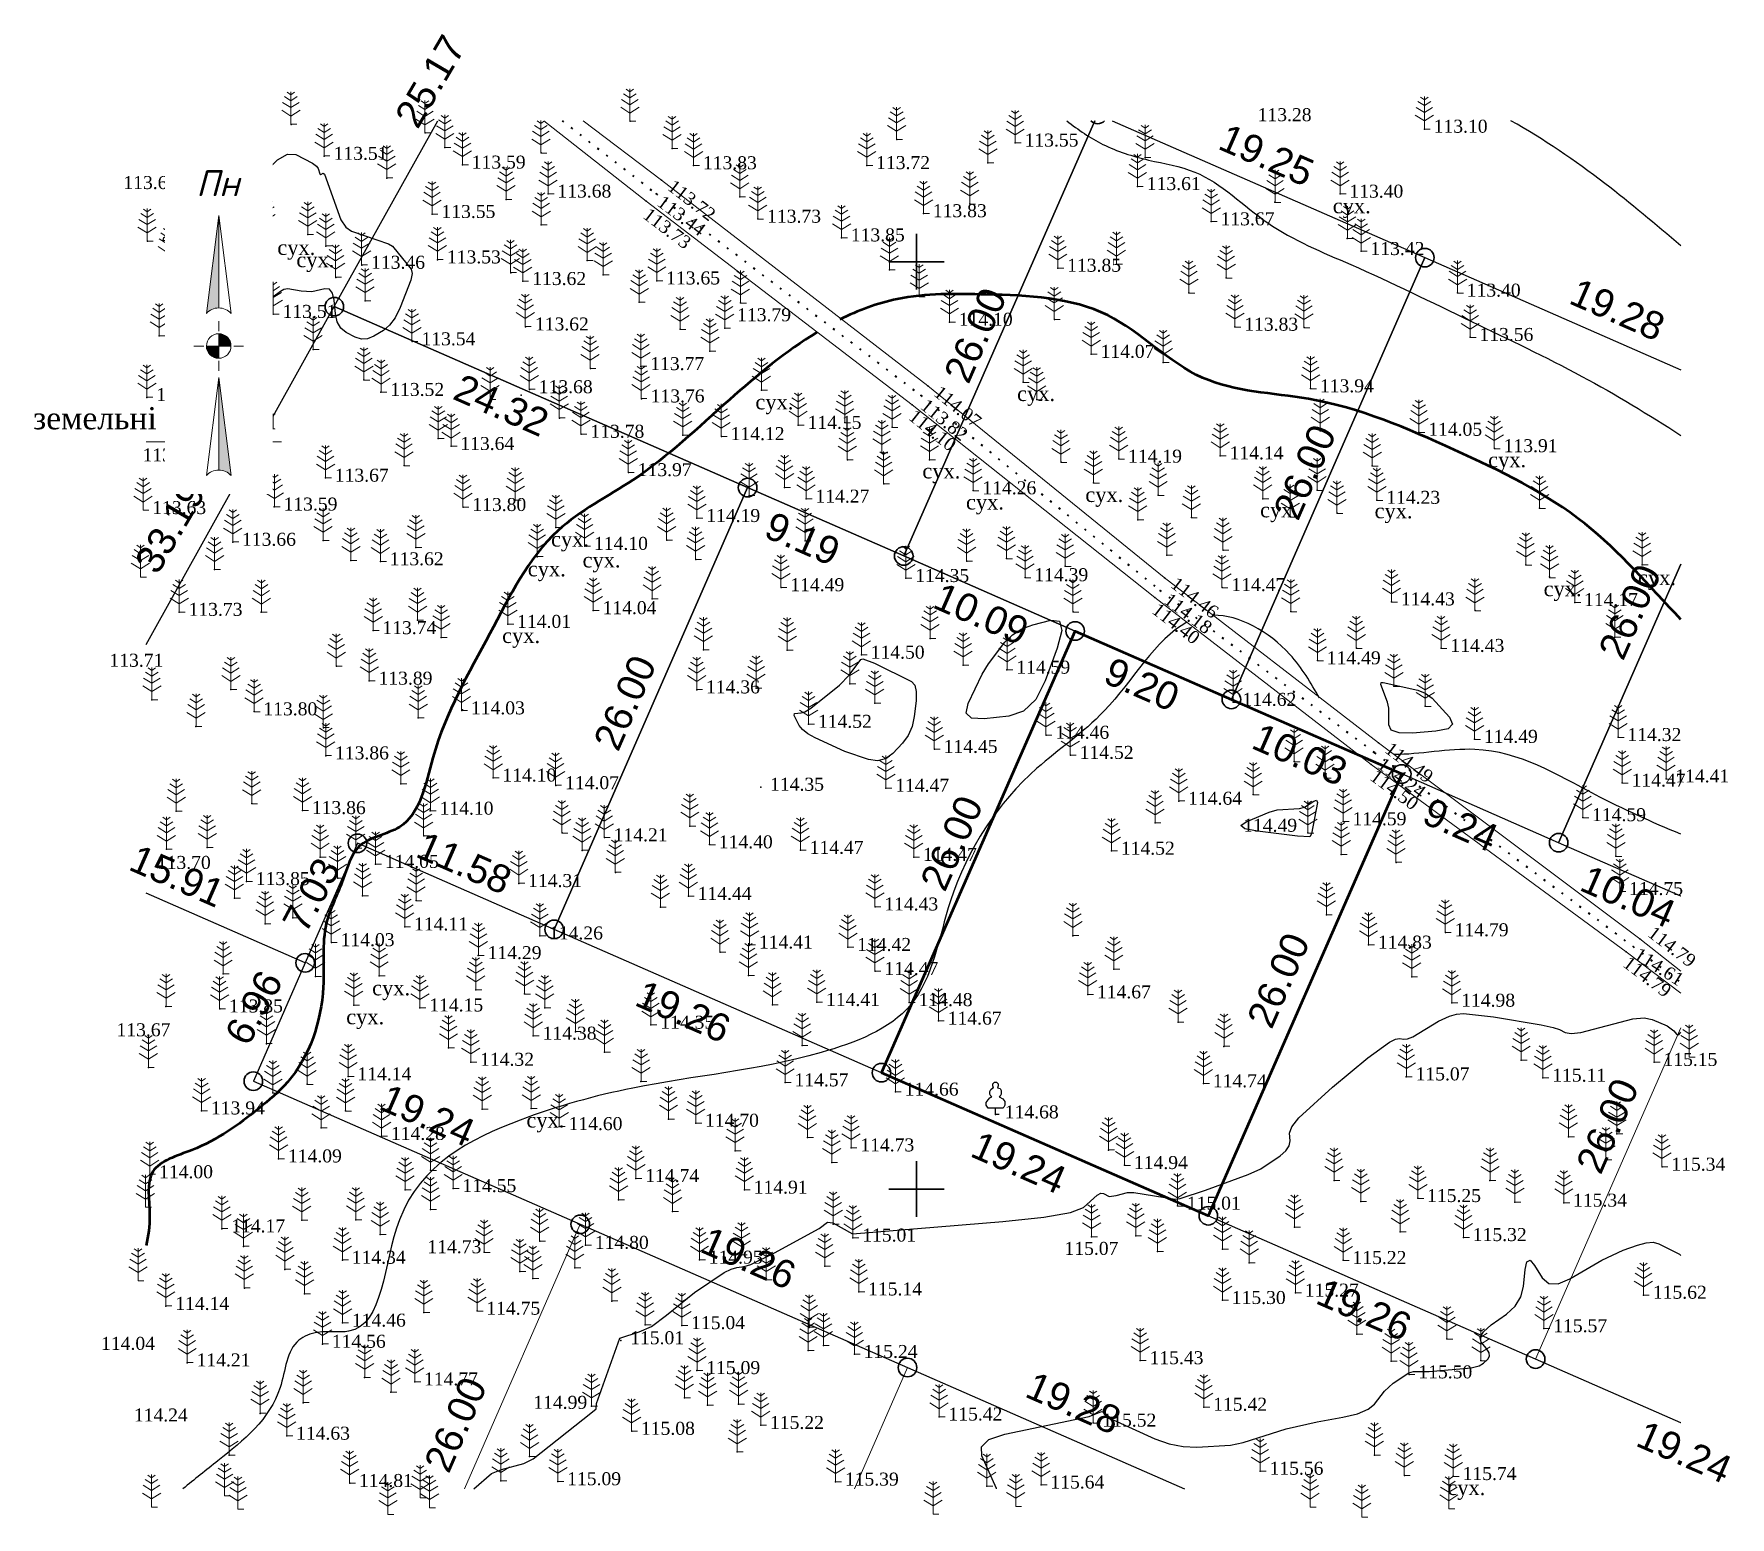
# Model space of a CAD drawing. Header units: millimetres. Extents: x 5405502.4 to 5405593.9, y 5525032.3 to 5525112.3.
import ezdxf
from ezdxf.enums import TextEntityAlignment as Align

# ---------------------------------------------------------------- set-up
doc = ezdxf.new("R2010")
doc.units = ezdxf.units.MM
doc.set_wipeout_variables(frame=1)
doc.linetypes.add('HIDDEN', pattern=[0.5, 0, -0.5])
for name, color, linetype, lineweight in [('#Лист (текст_ПН)', 250, 'Continuous', 0), ('#Штамп', 250, 'Continuous', 0), ('11900000', 1, 'Continuous', 30), ('о', 10, 'Continuous', 0), ('рельеф', 7, 'Continuous', 0), ('ТОЧКИ', 7, 'Continuous', 30)]:
    doc.layers.add(name, color=color, linetype=linetype, lineweight=lineweight)
for name, color, linetype in [('горизонтали', 42, 'Continuous'), ('Ділянки_Межі', 10, 'Continuous'), ('надписи', 7, 'Continuous'), ('отметки', 7, 'Continuous'), ('промеры', 185, 'Continuous'), ('Растительность', 7, 'Continuous')]:
    doc.layers.add(name, color=color, linetype=linetype)
doc.styles.get("Standard").update_dxf_attribs({"font": 'arial.ttf'})
doc.styles.add('times', font='times.ttf')
doc.styles.add('Мой_Топо', font='isocpeui.ttf')
doc.linetypes.add('канава 0', pattern='A,0.9,0,["|",Standard,S=0.25,R=0,X=0,Y=0],0.1', length=1)

msp = doc.modelspace()

# ---------------------------------------------------------------- texts
at = {"layer": 'надписи', "color": 7, "style": 'times'}
for s, height, p in [('сух.', 0.8, (5405572.442, 5525103.412, 111.861)), ('сух.', 0.8, (5405515.541, 5525101.166, 111.861)), ('сух.', 0.8, (5405516.567, 5525100.504, 111.861)), ('сух.', 0.8, (5405555.423, 5525093.289, 111.861)), ('земельні ділянки', 1.2, (5405502.366, 5525092.164)), ('сух.', 0.8, (5405541.315, 5525092.838, 111.861)), ('сух.', 0.8, (5405580.82, 5525089.721, 111.861)), ('сух.', 0.8, (5405550.316, 5525089.117, 111.861)), ('сух.', 0.8, (5405559.102, 5525087.845, 111.861)), ('сух.', 0.8, (5405552.668, 5525087.44, 111.861)), ('сух.', 0.8, (5405568.524, 5525087.018, 111.861)), ('сух.', 0.8, (5405574.697, 5525086.968, 111.861)), ('сух.', 0.8, (5405530.298, 5525085.442, 111.861)), ('сух.', 0.8, (5405531.997, 5525084.316, 111.861)), ('сух.', 0.8, (5405529.044, 5525083.837, 111.861)), ('сух.', 0.8, (5405588.897, 5525083.366, 111.861)), ('сух.', 0.8, (5405583.81, 5525082.767, 111.861)), ('сух.', 0.8, (5405527.661, 5525080.244, 111.861)), ('сух.', 0.8, (5405520.652, 5525061.247, 111.861)), ('сух.', 0.8, (5405519.254, 5525059.691, 111.861)), ('сух.', 0.8, (5405528.969, 5525054.122, 111.861)), ('сух.', 0.8, (5405578.619, 5525034.307, 111.861))]:
    msp.add_text(s, height=height, dxfattribs=at).set_placement(p, align=Align.TOP_LEFT)
at = {"layer": 'отметки', "color": 7, "style": 'times'}
for s, p in [('113.28', (5405568.391, 5525108.276, 113.277)), ('113.10', (5405577.882, 5525107.654, 113.1)), ('113.55', (5405555.825, 5525106.907, 113.55)), ('113.51', (5405518.573, 5525106.192, 113.507)), ('113.59', (5405526.019, 5525105.72, 113.59)), ('113.83', (5405538.484, 5525105.685, 113.831)), ('113.72', (5405547.823, 5525105.693, 113.717)), ('113.62', (5405507.239, 5525104.618, 113.624)), ('113.68', (5405530.64, 5525104.158, 113.684)), ('113.61', (5405562.416, 5525104.562, 113.606)), ('113.40', (5405573.338, 5525104.153, 113.396)), ('113.55', (5405524.389, 5525103.058, 113.554)), ('113.83', (5405550.88, 5525103.1, 113.828)), ('113.45', (5405511.881, 5525102.31, 113.454)), ('113.73', (5405541.947, 5525102.803, 113.732)), ('113.67', (5405566.391, 5525102.661, 113.673)), ('113.85', (5405546.459, 5525101.794, 113.847)), ('113.42', (5405574.475, 5525101.06, 113.424)), ('113.46', (5405520.595, 5525100.32, 113.462)), ('113.53', (5405524.684, 5525100.608, 113.529)), ('113.85', (5405558.122, 5525100.16, 113.852)), ('113.47', (5405511.137, 5525099.741, 113.471)), ('113.62', (5405529.283, 5525099.444, 113.615)), ('113.65', (5405536.502, 5525099.474, 113.646)), ('113.40', (5405579.665, 5525098.816, 113.398)), ('113.51', (5405515.82, 5525097.672, 113.51)), ('113.79', (5405540.33, 5525097.49, 113.789)), ('113.62', (5405529.427, 5525096.992, 113.624)), ('114.10', (5405552.28, 5525097.246, 114.095)), ('113.83', (5405567.669, 5525096.98, 113.828)), ('113.56', (5405580.351, 5525096.429, 113.557)), ('113.62', (5405510.498, 5525095.663, 113.617)), ('113.54', (5405523.312, 5525096.194, 113.543)), ('114.07', (5405559.923, 5525095.516, 114.068)), ('113.77', (5405535.646, 5525094.855, 113.769)), ('113.62', (5405509.012, 5525093.186, 113.618)), ('113.52', (5405521.628, 5525093.464, 113.518)), ('113.68', (5405529.635, 5525093.611, 113.682)), ('113.76', (5405535.666, 5525093.113, 113.756)), ('113.94', (5405571.749, 5525093.658, 113.938)), ('113.78', (5405532.418, 5525091.207, 113.785)), ('114.12', (5405539.98, 5525091.079, 114.115)), ('114.15', (5405544.124, 5525091.689, 114.147)), ('114.05', (5405577.588, 5525091.315, 114.052)), ('113.64', (5405525.406, 5525090.55, 113.635)), ('114.14', (5405566.878, 5525090.042, 114.141)), ('113.91', (5405581.654, 5525090.431, 113.909)), ('113.65', (5405508.273, 5525089.933, 113.652)), ('113.97', (5405534.971, 5525089.138, 113.97)), ('114.19', (5405561.406, 5525089.868, 114.194)), ('113.67', (5405518.638, 5525088.841, 113.668)), ('113.59', (5405515.874, 5525087.285, 113.592)), ('114.27', (5405544.552, 5525087.711, 114.267)), ('114.26', (5405553.552, 5525088.16, 114.264)), ('114.23', (5405575.324, 5525087.647, 114.232)), ('113.63', (5405508.796, 5525087.095, 113.628)), ('113.80', (5405526.053, 5525087.259, 113.802)), ('114.19', (5405538.664, 5525086.666, 114.186)), ('113.66', (5405513.636, 5525085.385, 113.663)), ('114.10', (5405532.613, 5525085.164, 114.104)), ('113.62', (5405521.601, 5525084.333, 113.621)), ('114.49', (5405543.197, 5525082.937, 114.494)), ('114.35', (5405549.932, 5525083.431, 114.347)), ('114.39', (5405556.35, 5525083.476, 114.389)), ('114.47', (5405566.978, 5525082.94, 114.47)), ('114.43', (5405576.112, 5525082.171, 114.432)), ('114.17', (5405585.988, 5525082.131, 114.171)), ('113.73', (5405510.754, 5525081.608, 113.732)), ('114.01', (5405528.469, 5525080.959, 114.012)), ('114.04', (5405533.073, 5525081.697, 114.041)), ('113.74', (5405521.205, 5525080.621, 113.741)), ('114.50', (5405547.531, 5525079.299, 114.496)), ('114.43', (5405578.785, 5525079.663, 114.434)), ('113.71', (5405506.488, 5525078.865, 113.705)), ('114.59', (5405555.379, 5525078.489, 114.586)), ('114.49', (5405572.119, 5525078.996, 114.49)), ('113.89', (5405520.997, 5525077.898, 113.894)), ('114.36', (5405538.65, 5525077.427, 114.358)), ('114.03', (5405525.979, 5525076.297, 114.029)), ('114.62', (5405567.571, 5525076.754, 114.616)), ('113.80', (5405514.787, 5525076.244, 113.804)), ('114.52', (5405544.686, 5525075.571, 114.521)), ('114.46', (5405557.482, 5525074.981, 114.458)), ('114.49', (5405580.59, 5525074.76, 114.492)), ('114.32', (5405588.329, 5525074.859, 114.323)), ('113.86', (5405518.649, 5525073.869, 113.856)), ('114.45', (5405551.463, 5525074.216, 114.454)), ('114.52', (5405558.797, 5525073.896, 114.517)), ('114.10', (5405527.675, 5525072.674, 114.105)), ('114.07', (5405531.053, 5525072.263, 114.073)), ('114.35', (5405542.106, 5525072.179, 114.35)), ('114.47', (5405548.85, 5525072.122, 114.468)), ('114.47', (5405588.552, 5525072.402, 114.466)), ('114.41', (5405590.909, 5525072.628, 114.405)), ('113.86', (5405517.401, 5525070.921, 113.859)), ('114.10', (5405524.286, 5525070.888, 114.095)), ('114.64', (5405564.644, 5525071.425, 114.637)), ('114.49', (5405567.612, 5525069.967, 114.487)), ('114.59', (5405573.506, 5525070.317, 114.59)), ('114.59', (5405586.423, 5525070.538, 114.586)), ('114.21', (5405533.673, 5525069.453, 114.214)), ('114.40', (5405539.342, 5525069.073, 114.4)), ('114.47', (5405544.241, 5525068.776, 114.474)), ('114.47', (5405550.351, 5525068.399, 114.466)), ('114.52', (5405561.017, 5525068.732, 114.519)), ('113.70', (5405509.044, 5525067.964, 113.702)), ('114.05', (5405521.336, 5525068.019, 114.047)), ('113.85', (5405514.38, 5525067.093, 113.855)), ('114.31', (5405529.062, 5525066.986, 114.31)), ('114.44', (5405538.201, 5525066.294, 114.441)), ('114.75', (5405588.419, 5525066.557, 114.747)), ('114.43', (5405548.263, 5525065.723, 114.429)), ('114.11', (5405522.912, 5525064.645, 114.106)), ('114.03', (5405518.953, 5525063.798, 114.03)), ('114.26', (5405530.189, 5525064.16, 114.263)), ('114.41', (5405541.504, 5525063.672, 114.406)), ('114.42', (5405546.801, 5525063.542, 114.422)), ('114.83', (5405574.873, 5525063.668, 114.825)), ('114.79', (5405579.013, 5525064.334, 114.794)), ('114.29', (5405526.876, 5525063.099, 114.287)), ('114.47', (5405548.27, 5525062.246, 114.473)), ('114.67', (5405559.729, 5525060.985, 114.67)), ('113.85', (5405512.934, 5525060.224, 113.854)), ('114.15', (5405523.73, 5525060.278, 114.146)), ('114.41', (5405545.122, 5525060.575, 114.406)), ('114.48', (5405550.113, 5525060.565, 114.483)), ('114.98', (5405579.365, 5525060.536, 114.981)), ('113.67', (5405506.869, 5525058.942, 113.671)), ('114.35', (5405536.185, 5525059.35, 114.345)), ('114.67', (5405551.681, 5525059.572, 114.674)), ('114.38', (5405529.842, 5525058.76, 114.382)), ('114.32', (5405526.472, 5525057.35, 114.315)), ('115.15', (5405590.271, 5525057.343, 115.154)), ('114.14', (5405519.859, 5525056.566, 114.138)), ('114.57', (5405543.422, 5525056.241, 114.574)), ('114.74', (5405565.976, 5525056.192, 114.743)), ('115.07', (5405576.906, 5525056.562, 115.074)), ('115.11', (5405584.274, 5525056.495, 115.106)), ('114.66', (5405549.362, 5525055.742, 114.664)), ('113.94', (5405511.96, 5525054.728, 113.944)), ('114.68', (5405554.759, 5525054.515, 114.683)), ('114.60', (5405531.24, 5525053.882, 114.595)), ('114.70', (5405538.597, 5525054.065, 114.704)), ('114.28', (5405521.664, 5525053.353, 114.285)), ('114.73', (5405546.973, 5525052.735, 114.726)), ('114.09', (5405516.111, 5525052.141, 114.093)), ('114.94', (5405561.723, 5525051.784, 114.945)), ('115.34', (5405590.696, 5525051.696, 115.338)), ('114.00', (5405509.165, 5525051.285, 114)), ('114.74', (5405535.375, 5525051.082, 114.742)), ('114.55', (5405525.518, 5525050.541, 114.547)), ('114.91', (5405541.222, 5525050.458, 114.91)), ('115.25', (5405577.527, 5525050.005, 115.253)), ('115.01', (5405564.574, 5525049.595, 115.013)), ('115.34', (5405585.397, 5525049.757, 115.337)), ('114.17', (5405513.052, 5525048.368, 114.165)), ('114.73', (5405523.631, 5525047.246, 114.732)), ('114.80', (5405532.657, 5525047.479, 114.804)), ('115.01', (5405547.073, 5525047.873, 115.013)), ('115.07', (5405557.978, 5525047.157, 115.067)), ('115.32', (5405579.99, 5525047.901, 115.315)), ('114.34', (5405519.552, 5525046.678, 114.341)), ('114.95', (5405538.799, 5525046.684, 114.947)), ('115.22', (5405573.505, 5525046.664, 115.225)), ('115.14', (5405547.391, 5525044.971, 115.14)), ('115.30', (5405566.997, 5525044.508, 115.301)), ('115.27', (5405570.935, 5525044.906, 115.266)), ('115.62', (5405589.7, 5525044.792, 115.623)), ('114.14', (5405510.036, 5525044.189, 114.139)), ('114.75', (5405526.807, 5525043.931, 114.749)), ('114.46', (5405519.559, 5525043.287, 114.456)), ('115.04', (5405537.85, 5525043.151, 115.044)), ('115.57', (5405584.329, 5525042.987, 115.571)), ('114.04', (5405506.037, 5525042.036, 114.042)), ('114.56', (5405518.478, 5525042.148, 114.562)), ('115.01', (5405534.563, 5525042.338, 115.005)), ('115.24', (5405547.15, 5525041.599, 115.243)), ('114.21', (5405511.185, 5525041.142, 114.207)), ('115.09', (5405538.665, 5525040.73, 115.095)), ('115.43', (5405562.564, 5525041.262, 115.43)), ('114.77', (5405523.449, 5525040.115, 114.775)), ('115.50', (5405577.056, 5525040.499, 115.503)), ('114.99', (5405529.34, 5525038.856, 114.988)), ('114.24', (5405507.805, 5525038.174, 114.244)), ('115.42', (5405551.722, 5525038.225, 115.423)), ('115.52', (5405560.022, 5525037.895, 115.517)), ('115.42', (5405565.994, 5525038.754, 115.416)), ('114.63', (5405516.549, 5525037.193, 114.629)), ('115.08', (5405535.145, 5525037.455, 115.081)), ('115.22', (5405542.102, 5525037.771, 115.221)), ('115.56', (5405569.033, 5525035.304, 115.556)), ('114.81', (5405519.942, 5525034.643, 114.812)), ('115.09', (5405531.166, 5525034.738, 115.091)), ('115.39', (5405546.137, 5525034.718, 115.385)), ('115.64', (5405557.218, 5525034.559, 115.644)), ('115.74', (5405579.442, 5525035.017, 115.738))]:
    msp.add_text(s, height=0.7, dxfattribs=at).set_placement(p, align=Align.TOP_LEFT)
for s, rotation, p in [('113.72', 322.32802, (5405536.948, 5525104.478, 113.722)), ('113.44', 323.46089, (5405536.371, 5525103.631, 113.439)), ('113.73', 322.59746, (5405535.617, 5525102.959, 113.39)), ('114.07', 320.99066, (5405551.312, 5525093.373, 114.074)), ('114.10', 321.49337, (5405549.947, 5525092.09, 114.104)), ('113.82', 320.80262, (5405550.597, 5525092.67, 113.816)), ('114.46', 322.32119, (5405564.068, 5525083.055, 114.458)), ('114.18', 322.90102, (5405563.698, 5525082.194, 113.4)), ('114.40', 322.34086, (5405563.057, 5525081.658, 114.399)), ('114.49', 323.14963, (5405575.609, 5525074.154, 114.495)), ('114.24', 323.28179, (5405575.203, 5525073.328, 114.24)), ('114.50', 323.73081, (5405574.802, 5525072.675, 113.39)), ('114.79', 322.73403, (5405589.789, 5525064.232, 114.789)), ('114.61', 327.58846, (5405588.996, 5525063.069, 114.605)), ('114.79', 322.89177, (5405588.446, 5525062.606, 114.789))]:
    msp.add_text(s, height=0.7, rotation=rotation, dxfattribs=at).set_placement(p, align=Align.TOP_LEFT)
at = {"layer": 'промеры', "char_height": 1.5, "attachment_point": 1}
for s, insert, rotation in [('25.17', (5405521.808, 5525107.849), 59.59258), ('19.25', (5405566.78, 5525107.488), 336.35584), ('26.00', (5405551.427, 5525093.941, 107.24), 66.37949), ('19.28', (5405585.699, 5525099.157), 336.35584), ('24.32', (5405525.523, 5525094.002), 336.35584), ('26.00', (5405569.193, 5525086.566, 107.24), 66.37949), ('33.19', (5405507.783, 5525083.821), 59.59258), ('9.19', (5405542.29, 5525086.571), 336.35584), ('26.00', (5405586.718, 5525079.031, 107.24), 66.37949), ('10.09', (5405551.395, 5525082.755), 336.35584), ('26.00', (5405532.539, 5525074.127), 66.37949), ('9.20', (5405560.588, 5525078.723), 336.35584), ('10.03', (5405568.58, 5525075.178), 336.35584), ('26.00', (5405550.154, 5525066.562), 66.37949), ('9.24', (5405577.772, 5525071.146), 336.35584), ('11.58', (5405523.522, 5525069.323), 336.35584), ('15.91', (5405508.047, 5525068.624), 336.35584), ('7.03', (5405515.749, 5525064.417), 61.91278), ('10.04', (5405586.271, 5525067.519), 336.35584), ('26.00', (5405567.769, 5525059.164), 66.37949), ('6.96', (5405512.646, 5525058.341), 61.91278), ('19.26', (5405535.33, 5525061.316), 336.35584), ('19.24', (5405521.538, 5525055.721), 336.35584), ('26.00', (5405585.51, 5525051.318), 66.37949), ('19.24', (5405553.421, 5525053.172), 336.35584), ('19.26', (5405538.85, 5525048.025), 336.35584), ('19.26', (5405572.041, 5525045.247), 336.35584), ('26.00', (5405523.405, 5525035.211), 66.37949), ('19.28', (5405556.372, 5525040.212), 336.35584), ('19.24', (5405589.301, 5525037.568), 336.35584)]:
    msp.add_mtext(s, dxfattribs=dict(at, insert=insert, rotation=rotation))

# ---------------------------------------------------------------- blocks, each defined once
blk = doc.blocks.new('A$C51FE15A3')
at = {"layer": 'Растительность', "color": 94, "lineweight": 0}
for points in [[(-0.447, 1.172), (0, 0.895), (0.447, 1.172)], [(-0.343, 1.489), (0, 1.267), (0.343, 1.489)], [(-0.201, 1.726), (0, 1.584), (0.201, 1.726)], [(0, 1.75), (0, 0), (0.319, 0)], [(-0.493, 0.753), (0, 0.444), (0.493, 0.753)]]:
    blk.add_lwpolyline(points, dxfattribs=at)
blk = doc.blocks.new('A$C2ACB5305')
at = {"layer": 'Растительность'}
blk.add_lwpolyline([(0.2, 0), (0.2, 0), (0, 0), (0, 0.35), (-0.4, 0.35), (-0.5, 0.5), (-0.5, 0.65), (-0.4, 0.8), (-0.3, 0.9), (-0.2, 0.95), (-0.25, 1), (-0.3, 1.1), (-0.3, 1.25), (-0.25, 1.35), (-0.15, 1.45), (-0.1, 1.45), (-0.15, 1.55), (-0.15, 1.65), (-0.05, 1.75), (0.05, 1.75), (0.15, 1.65), (0.15, 1.55), (0.1, 1.45), (0.25, 1.4), (0.3, 1.3), (0.3, 1.1), (0.25, 1), (0.2, 0.95), (0.4, 0.85), (0.5, 0.7), (0.5, 0.5), (0.45, 0.4), (0.4, 0.35), (0, 0.35)], dxfattribs=at)
blk = doc.blocks.new('*U5')
at = {"color": 0}
for points in [[(-0.113, 0), (-0.109, -0.029), (-0.097, -0.056)], [(-0.113, 0), (-0.097, -0.056), (0, 0)], [(-0.097, -0.056), (0, -0.113), (0, 0)], [(-0.097, -0.056), (-0.08, -0.08), (-0.056, -0.097)], [(-0.097, -0.056), (-0.056, -0.097), (0, -0.113)], [(-0.056, -0.097), (-0.029, -0.109), (0, -0.113)]]:
    blk.add_solid(points, dxfattribs=at)
blk = doc.blocks.new('*U6')
at = {"color": 0}
for points in [[(0, 0), (0.097, 0.056), (0, 0.113)], [(0.097, 0.056), (0.029, 0.109), (0, 0.113)], [(0, 0), (0.113, 0), (0.097, 0.056)], [(0.097, 0.056), (0.056, 0.097), (0.029, 0.109)], [(0.097, 0.056), (0.08, 0.08), (0.056, 0.097)], [(0.113, 0), (0.109, 0.029), (0.097, 0.056)]]:
    blk.add_solid(points, dxfattribs=at)
blk = doc.blocks.new('*U7')
at = {"color": 0}
for points in [[(0, -1.136), (0.021, -1.138), (0, -0.288)], [(0.021, -1.138), (0.042, -1.142), (0, -0.288)], [(0.042, -1.142), (0.062, -1.15), (0, -0.288)], [(0.062, -1.15), (0.081, -1.16), (0, -0.288)], [(0.081, -1.16), (0.098, -1.173), (0, -0.288)], [(0.098, -1.173), (0.113, -1.188), (0, -0.288)]]:
    blk.add_solid(points, dxfattribs=at)
blk = doc.blocks.new('*U8')
at = {"color": 0}
for points in [[(-0.113, 0.297), (-0.098, 0.312), (0, 1.197)], [(-0.098, 0.312), (-0.081, 0.325), (0, 1.197)], [(-0.081, 0.325), (-0.062, 0.335), (0, 1.197)], [(-0.062, 0.335), (-0.042, 0.343), (0, 1.197)], [(-0.042, 0.343), (-0.021, 0.347), (0, 1.197)], [(-0.021, 0.347), (0, 0.349), (0, 1.197)]]:
    blk.add_solid(points, dxfattribs=at)
blk = doc.blocks.new('#Північ')
at = {"color": 7}
blk.add_wipeout([(-2.901, 10.635), (2.901, 10.635), (2.901, -7.981), (-2.901, -7.981)], dxfattribs=at).dxf.layer = '#Лист (текст_ПН)'
at = {"layer": '#Лист (текст_ПН)'}
for p, q in [((-0.663, 1.748), (0, 7.043)), ((0, 7.043), (0, 2.052)), ((0, 7.043), (0.663, 1.748)), ((0, 1.337), (0, 0.807)), ((-1.337, 0), (-0.807, 0)), ((-0.662, 0), (0.662, 0)), ((0, 0.662), (0, -0.662)), ((1.337, 0), (0.807, 0)), ((0, -1.337), (0, -0.807)), ((-0.663, -6.99), (0, -1.695)), ((0, -1.695), (0.663, -6.99)), ((0, -1.695), (0, -6.686))]:
    blk.add_line(p, q, dxfattribs=at)
at = {"layer": '#Лист (текст_ПН)', "flags": 128}
for points in [[(0, 7.043), (-0.663, 1.748, -0.218585), (0, 2.052)], [(0, 0), (-0.662, 0, 0.414214), (0, -0.662)]]:
    blk.add_lwpolyline(points, format="xyb", close=True, dxfattribs=at)
at = {"layer": '#Лист (текст_ПН)'}
blk.add_circle((0, 0), 0.662, dxfattribs=at)
for centre in [(0, 1.178), (0, -7.56)]:
    blk.add_arc(centre, 0.874, 40.67981, 139.32019, dxfattribs=at)
at = {"layer": '#Лист (текст_ПН)', "xscale": 5.883850111352785, "yscale": 5.883850111352785, "zscale": 5.883850111352785}
for name in ['*U8', '*U5', '*U6', '*U7']:
    blk.add_blockref(name, (0, 0), dxfattribs=at)
at = {"layer": '#Лист (текст_ПН)', "style": 'Мой_Топо'}
blk.add_text('Пн', height=1.4, dxfattribs=at).set_placement((-1.217, 8.077))

# ---------------------------------------------------------------- linework, layer by layer
at = {"layer": '11900000', "color": 7}
for points in [[(5405550, 5525098.5, 0), (5405550, 5525101.5, 0)], [(5405550, 5525098.5, 0), (5405550, 5525101.5, 0)], [(5405548.5, 5525100, 0), (5405551.5, 5525100, 0)], [(5405548.5, 5525100, 0), (5405551.5, 5525100, 0)], [(5405550, 5525048.5, 0), (5405550, 5525051.5, 0)], [(5405550, 5525048.5, 0), (5405550, 5525051.5, 0)], [(5405548.5, 5525050, 0), (5405551.5, 5525050, 0)], [(5405548.5, 5525050, 0), (5405551.5, 5525050, 0)]]:
    msp.add_polyline3d(points, dxfattribs=at)
at = {"layer": 'горизонтали', "color": 32}
for points in [[(5405511.377, 5525101.982, 113.5), (5405512.237, 5525102.352, 113.5), (5405513.047, 5525102.902, 113.5), (5405513.797, 5525103.632, 113.5), (5405514.887, 5525104.842, 113.5), (5405515.547, 5525105.492, 113.5), (5405516.097, 5525105.802, 113.5), (5405516.537, 5525105.772, 113.5), (5405517.437, 5525105.312, 113.5), (5405517.647, 5525105.152, 113.5), (5405517.747, 5525105.022, 113.5), (5405517.837, 5525104.742, 113.5), (5405517.887, 5525104.702, 113.5), (5405518.007, 5525104.782, 113.5), (5405518.087, 5525104.712, 113.5), (5405518.957, 5525102.262, 113.5), (5405519.227, 5525101.862, 113.5), (5405519.537, 5525101.642, 113.5), (5405520.907, 5525101.172, 113.5), (5405521.537, 5525100.972, 113.5), (5405521.747, 5525100.832, 113.5), (5405522.757, 5525099.592, 113.5), (5405522.807, 5525099.372, 113.5), (5405522.737, 5525099.002, 113.5), (5405522.157, 5525097.532, 113.5), (5405521.887, 5525096.982, 113.5), (5405521.587, 5525096.572, 113.5), (5405521.257, 5525096.292, 113.5), (5405520.747, 5525095.982, 113.5), (5405520.407, 5525095.842, 113.5), (5405520.077, 5525095.822, 113.5), (5405519.737, 5525095.932, 113.5), (5405519.247, 5525096.192, 113.5), (5405518.957, 5525096.422, 113.5), (5405518.767, 5525096.752, 113.5), (5405518.677, 5525097.182, 113.5), (5405518.607, 5525097.922, 113.5), (5405518.517, 5525098.312, 113.5), (5405518.357, 5525098.522, 113.5), (5405518.107, 5525098.542, 113.5), (5405517.397, 5525098.372, 113.5), (5405516.817, 5525098.412, 113.5), (5405516.107, 5525098.532, 113.5), (5405515.887, 5525098.502, 113.5), (5405515.707, 5525098.402, 113.5), (5405515.307, 5525098.082, 113.5), (5405514.867, 5525097.902, 113.5), (5405514.477, 5525097.812, 113.5), (5405514.137, 5525097.782, 113.5), (5405512.897, 5525097.952, 113.5), (5405511.027, 5525098.322, 113.5), (5405510.397, 5525098.362, 113.5), (5405510.287, 5525098.302, 113.5), (5405510.227, 5525098.312, 113.5), (5405510.207, 5525098.662, 113.5), (5405510.247, 5525099.102, 113.5), (5405510.337, 5525099.392, 113.5), (5405510.587, 5525099.692, 113.5), (5405510.997, 5525100.012, 113.5), (5405511.707, 5525100.482, 113.5), (5405511.967, 5525100.752, 113.5), (5405511.797, 5525100.932, 113.5), (5405511.177, 5525101.012, 113.5), (5405509.937, 5525101.072, 113.5), (5405509.387, 5525101.142, 113.5), (5405509.427, 5525101.312, 113.5), (5405510.027, 5525101.552, 113.5), (5405511.377, 5525101.982, 113.5)], [(5405553.647, 5525075.352, 114.5), (5405552.967, 5525075.382, 114.5), (5405552.677, 5525075.662, 114.5), (5405552.777, 5525076.182, 114.5), (5405553.547, 5525077.762, 114.5), (5405553.877, 5525078.322, 114.5), (5405554.767, 5525079.492, 114.5), (5405555.177, 5525079.892, 114.5), (5405555.677, 5525080.212, 114.5), (5405556.277, 5525080.422, 114.5), (5405557.247, 5525080.682, 114.5), (5405557.717, 5525080.622, 114.5), (5405557.827, 5525080.122, 114.5), (5405557.577, 5525079.162, 114.5), (5405556.937, 5525077.402, 114.5), (5405556.437, 5525076.402, 114.5), (5405555.777, 5525075.762, 114.5), (5405554.977, 5525075.492, 114.5), (5405553.647, 5525075.352, 114.5)], [(5405543.777, 5525075.672, 114.5), (5405543.987, 5525075.732, 114.5), (5405544.307, 5525075.922, 114.5), (5405545.847, 5525077.172, 114.5), (5405546.377, 5525077.712, 114.5), (5405546.997, 5525078.552, 114.5), (5405547.107, 5525078.582, 114.5), (5405547.727, 5525078.352, 114.5), (5405549.727, 5525077.372, 114.5), (5405549.907, 5525077.172, 114.5), (5405549.987, 5525076.832, 114.5), (5405549.977, 5525076.332, 114.5), (5405549.877, 5525075.482, 114.5), (5405549.767, 5525074.942, 114.5), (5405549.557, 5525074.462, 114.5), (5405549.247, 5525074.052, 114.5), (5405548.717, 5525073.482, 114.5), (5405548.327, 5525073.192, 114.5), (5405547.897, 5525073.092, 114.5), (5405547.407, 5525073.162, 114.5), (5405546.137, 5525073.592, 114.5), (5405544.537, 5525074.322, 114.5), (5405544.137, 5525074.542, 114.5), (5405543.857, 5525074.772, 114.5), (5405543.677, 5525074.992, 114.5), (5405543.397, 5525075.532, 114.5), (5405543.417, 5525075.642, 114.5), (5405543.777, 5525075.672, 114.5)], [(5405577.027, 5525076.892, 114.5), (5405577.427, 5525076.732, 114.5), (5405577.807, 5525076.472, 114.5), (5405578.737, 5525075.442, 114.5), (5405578.897, 5525075.072, 114.5), (5405578.657, 5525074.822, 114.5), (5405578.007, 5525074.692, 114.5), (5405576.737, 5525074.582, 114.5), (5405576.027, 5525074.592, 114.5), (5405575.597, 5525074.742, 114.5), (5405575.467, 5525075.032, 114.5), (5405575.457, 5525075.932, 114.5), (5405575.397, 5525076.262, 114.5), (5405575.027, 5525077.202, 114.5), (5405575.047, 5525077.312, 114.5), (5405575.167, 5525077.322, 114.5), (5405577.027, 5525076.892, 114.5)], [(5405571.197, 5525069.002, 114.5), (5405570.547, 5525069.032, 114.5), (5405568.387, 5525069.302, 114.5), (5405567.697, 5525069.432, 114.5), (5405567.487, 5525069.602, 114.5), (5405567.767, 5525069.802, 114.5), (5405569.017, 5525070.322, 114.5), (5405569.447, 5525070.442, 114.5), (5405570.657, 5525070.512, 114.5), (5405570.927, 5525070.592, 114.5), (5405571.427, 5525070.922, 114.5), (5405571.567, 5525070.972, 114.5), (5405571.627, 5525070.842, 114.5), (5405571.297, 5525069.162, 114.5), (5405571.197, 5525069.002, 114.5)]]:
    msp.add_polyline3d(points, close=True, dxfattribs=at)
for points in [[(5405526.129, 5525033.845, 115), (5405527.087, 5525034.672, 115), (5405527.627, 5525034.882, 115), (5405528.827, 5525035.212, 115), (5405529.337, 5525035.452, 115), (5405532.437, 5525037.922, 115), (5405532.737, 5525038.152, 115), (5405532.747, 5525038.452, 115), (5405534.007, 5525041.962, 115), (5405535.057, 5525042.302, 115), (5405535.717, 5525042.602, 115), (5405536.517, 5525043.212, 115), (5405538.027, 5525044.422, 115), (5405539.637, 5525045.502, 115), (5405540.007, 5525045.682, 115), (5405540.307, 5525045.772, 115), (5405540.707, 5525045.832, 115), (5405541.067, 5525045.942, 115), (5405542.347, 5525046.562, 115), (5405544.747, 5525047.872, 115), (5405545.197, 5525048.222, 115), (5405545.497, 5525048.192, 115), (5405546.547, 5525047.592, 115), (5405554.647, 5525048.262, 115), (5405556.857, 5525048.492, 115), (5405558.307, 5525048.742, 115), (5405558.997, 5525049.012, 115), (5405559.737, 5525049.672, 115), (5405559.947, 5525049.782, 115), (5405560.087, 5525049.772, 115), (5405560.387, 5525049.602, 115), (5405560.757, 5525049.652, 115), (5405561.367, 5525049.812, 115), (5405561.717, 5525049.812, 115), (5405563.937, 5525049.452, 115), (5405564.217, 5525049.492, 115), (5405565.587, 5525049.942, 115), (5405567.887, 5525050.792, 115), (5405568.557, 5525051.102, 115), (5405569.607, 5525051.792, 115), (5405569.917, 5525052.062, 115), (5405570.097, 5525052.342, 115), (5405570.147, 5525052.612, 115), (5405570.117, 5525053.012, 115), (5405570.227, 5525053.352, 115), (5405570.607, 5525053.842, 115), (5405572.427, 5525055.492, 115), (5405574.327, 5525057.082, 115), (5405575.497, 5525057.922, 115), (5405575.827, 5525058.092, 115), (5405576.037, 5525058.122, 115), (5405576.277, 5525058.082, 115), (5405576.477, 5525058.102, 115), (5405576.767, 5525058.212, 115), (5405578.137, 5525059.062, 115), (5405578.737, 5525059.332, 115), (5405579.107, 5525059.432, 115), (5405579.497, 5525059.462, 115), (5405581.107, 5525059.282, 115), (5405583.677, 5525058.862, 115), (5405584.317, 5525058.722, 115), (5405584.667, 5525058.602, 115), (5405584.977, 5525058.442, 115), (5405585.287, 5525058.382, 115), (5405585.817, 5525058.452, 115), (5405588.627, 5525059.182, 115), (5405589.227, 5525059.232, 115), (5405589.657, 5525059.152, 115), (5405590.477, 5525058.802, 115), (5405590.837, 5525058.542, 115), (5405590.977, 5525058.352, 115), (5405591.097, 5525058.322, 115), (5405591.211, 5525058.46, 115)], [(5405554.318, 5525033.845, 115.5), (5405554.317, 5525033.852, 115.5), (5405553.527, 5525035.622, 115.5), (5405553.497, 5525036.112, 115.5), (5405553.907, 5525036.502, 115.5), (5405554.767, 5525036.782, 115.5), (5405559.307, 5525037.742, 115.5), (5405559.967, 5525038.012, 115.5), (5405560.087, 5525037.982, 115.5), (5405560.597, 5525037.562, 115.5), (5405562.857, 5525036.542, 115.5), (5405563.627, 5525036.272, 115.5), (5405564.377, 5525036.122, 115.5), (5405565.117, 5525036.092, 115.5), (5405566.927, 5525036.202, 115.5), (5405567.617, 5525036.332, 115.5), (5405569.937, 5525037.072, 115.5), (5405571.597, 5525037.452, 115.5), (5405572.977, 5525037.702, 115.5), (5405573.777, 5525037.892, 115.5), (5405574.347, 5525038.132, 115.5), (5405574.687, 5525038.402, 115.5), (5405575.237, 5525039.112, 115.5), (5405575.707, 5525039.542, 115.5), (5405576.547, 5525040.102, 115.5), (5405576.797, 5525040.162, 115.5), (5405577.647, 5525040.162, 115.5), (5405579.907, 5525040.372, 115.5), (5405580.327, 5525040.482, 115.5), (5405580.567, 5525040.612, 115.5), (5405580.797, 5525040.832, 115.5), (5405580.887, 5525040.992, 115.5), (5405580.867, 5525041.182, 115.5), (5405580.737, 5525041.402, 115.5), (5405580.447, 5525041.742, 115.5), (5405580.387, 5525042.002, 115.5), (5405580.567, 5525042.312, 115.5), (5405580.987, 5525042.682, 115.5), (5405581.807, 5525043.262, 115.5), (5405582.277, 5525043.692, 115.5), (5405582.577, 5525044.192, 115.5), (5405582.717, 5525044.752, 115.5), (5405582.807, 5525045.662, 115.5), (5405582.907, 5525046.082, 115.5), (5405583.077, 5525046.162, 115.5), (5405583.317, 5525045.892, 115.5), (5405583.737, 5525045.212, 115.5), (5405584.087, 5525044.912, 115.5), (5405584.587, 5525044.892, 115.5), (5405585.217, 5525045.172, 115.5), (5405586.957, 5525046.172, 115.5), (5405588.107, 5525046.702, 115.5), (5405588.867, 5525046.982, 115.5), (5405589.337, 5525047.112, 115.5), (5405589.717, 5525047.142, 115.5), (5405590.027, 5525047.052, 115.5), (5405591.137, 5525046.492, 115.5), (5405591.211, 5525046.42, 115.5)]]:
    msp.add_polyline3d(points, dxfattribs=at)
for points, knots in [([(5405558.101, 5525107.598), (5405558.728, 5525107.11), (5405560.057, 5525106.182), (5405562.486, 5525105.421), (5405565.832, 5525104.897), (5405568.827, 5525101.723), (5405574.123, 5525099.626), (5405579.745, 5525096.832), (5405585.788, 5525093.994), (5405589.471, 5525091.761), (5405591.211, 5525090.632)], [14.479111, 14.479111, 14.479111, 14.479111, 16.826034, 19.431788, 22.005704, 26.799828, 31.811981, 38.996737, 45.651099, 51.844676, 51.844676, 51.844676, 51.844676]), ([(5405591.211, 5525100.863), (5405589.845, 5525101.996), (5405586.917, 5525104.501), (5405583.833, 5525106.589), (5405582.051, 5525107.598)], [232.276192, 232.276192, 232.276192, 232.276192, 237.536386, 243.690665, 243.690665, 243.690665, 243.690665]), ([(5405571.731, 5525076.49), (5405571.267, 5525077.282), (5405569.908, 5525079.585), (5405567.388, 5525080.956), (5405565.995, 5525080.937)], [364.394673, 364.394673, 364.394673, 364.394673, 366.968501, 371.521638, 371.521638, 371.521638, 371.521638]), ([(5405564.572, 5525080.559), (5405562.906, 5525079.67), (5405560.685, 5525075.663), (5405555.322, 5525072.227), (5405551.592, 5525066.625), (5405550.638, 5525059.403), (5405543.146, 5525056.522), (5405535.988, 5525055.956), (5405527.943, 5525053.734), (5405521.162, 5525050.271), (5405521.307, 5525041.822), (5405517.894, 5525042.432), (5405516.049, 5525041.732), (5405515.894, 5525038.175), (5405513.06, 5525035.937), (5405511.072, 5525034.347), (5405510.449, 5525033.845)], [373.184351, 373.184351, 373.184351, 373.184351, 379.452418, 384.22613, 392.765907, 398.774239, 404.236612, 414.559908, 420.876887, 429.320193, 435.927774, 437.596895, 438.692024, 441.444871, 446.618091, 449.011545, 449.011545, 449.011545, 449.011545]), ([(5405591.211, 5525069.134), (5405589.653, 5525069.782), (5405585.989, 5525071.433), (5405581.325, 5525074.345), (5405577.105, 5525073.423), (5405575.758, 5525073.429)], [342.512283, 342.512283, 342.512283, 342.512283, 347.557694, 354.49476, 358.612752, 358.612752, 358.612752, 358.612752])]:
    msp.add_open_spline(points, degree=3, knots=knots, dxfattribs=at)
at = {"layer": 'горизонтали', "color": 32, "lineweight": 50}
for points, knots in [([(5405591.211, 5525080.719), (5405589.526, 5525082.475), (5405586.147, 5525086.486), (5405578.934, 5525089.947), (5405572.117, 5525092.895), (5405565.016, 5525092.996), (5405560.494, 5525098.002), (5405554.353, 5525098.24), (5405549.372, 5525098.318), (5405546.859, 5525097.377), (5405545.865, 5525096.877)], [344.381055, 344.381055, 344.381055, 344.381055, 351.634905, 359.732332, 368.054814, 373.883266, 380.004986, 386.648546, 391.457009, 394.799547, 394.799547, 394.799547, 394.799547]), ([(5405544.644, 5525096.197), (5405542.967, 5525095.178), (5405539.571, 5525092.364), (5405535.448, 5525088.372), (5405529.811, 5525085.57), (5405526.912, 5525079.585), (5405523.981, 5525074.667), (5405523.11, 5525069.298), (5405519.699, 5525068.901), (5405519.094, 5525066.429), (5405517.819, 5525064.104), (5405518.308, 5525060.192), (5405517.045, 5525056.426), (5405513.975, 5525053.859), (5405511.747, 5525052.226), (5405508.283, 5525051.284), (5405508.756, 5525048.869), (5405508.591, 5525047.475), (5405508.467, 5525046.957)], [396.18924, 396.18924, 396.18924, 396.18924, 402.000498, 408.750929, 413.644849, 420.300656, 427.666961, 431.820459, 434.236566, 436.227121, 438.760306, 442.17643, 447.647475, 449.778155, 453.996294, 456.405004, 458.787206, 460.289435, 460.289435, 460.289435, 460.289435])]:
    msp.add_open_spline(points, degree=3, knots=knots, dxfattribs=at)
at = {"layer": 'Ділянки_Межі'}
for points in [[(5405559.62, 5525107.598), (5405549.312, 5525084.135), (5405540.894, 5525087.821), (5405518.613, 5525097.576)], [(5405518.613, 5525097.576), (5405524.194, 5525107.598)], [(5405560.552, 5525107.598), (5405577.405, 5525100.219), (5405566.977, 5525076.402), (5405558.553, 5525080.09), (5405549.312, 5525084.135)], [(5405549.312, 5525084.135), (5405559.62, 5525107.598)], [(5405566.977, 5525076.402), (5405577.405, 5525100.219), (5405591.211, 5525094.174)], [(5405591.211, 5525083.702), (5405584.621, 5525068.677), (5405576.161, 5525072.381), (5405566.977, 5525076.402)], [(5405584.621, 5525068.677), (5405591.211, 5525083.702)], [(5405591.211, 5525065.791), (5405584.621, 5525068.677)]]:
    msp.add_lwpolyline(points, dxfattribs=at)
at = {"layer": 'Ділянки_Межі', "lineweight": 25}
for points in [[(5405560.552, 5525107.598), (5405577.405, 5525100.219), (5405591.211, 5525094.174)], [(5405508.467, 5525079.359), (5405518.613, 5525097.576), (5405540.894, 5525087.821), (5405530.466, 5525064.004), (5405519.862, 5525068.646), (5405517.04, 5525062.202), (5405508.467, 5525065.955)], [(5405591.211, 5525037.409), (5405583.377, 5525040.839), (5405565.733, 5525048.564), (5405548.11, 5525056.279), (5405530.466, 5525064.004), (5405519.862, 5525068.646), (5405517.04, 5525062.202), (5405514.247, 5525055.822), (5405531.873, 5525048.105), (5405549.514, 5525040.382), (5405564.445, 5525033.845)]]:
    msp.add_lwpolyline(points, dxfattribs=at)
at = {"layer": 'Ділянки_Межі'}
msp.add_lwpolyline([(5405530.466, 5525064.004), (5405540.894, 5525087.821), (5405549.312, 5525084.135), (5405558.553, 5525080.09), (5405548.11, 5525056.279)], close=True, dxfattribs=at)
at = {"layer": 'Ділянки_Межі', "lineweight": 50}
msp.add_lwpolyline([(5405548.11, 5525056.279), (5405558.553, 5525080.09), (5405566.977, 5525076.402), (5405576.161, 5525072.381), (5405565.733, 5525048.564)], close=True, dxfattribs=at)
at = {"layer": 'Ділянки_Межі', "lineweight": 0}
for points in [[(5405565.733, 5525048.564), (5405576.161, 5525072.381), (5405584.621, 5525068.677), (5405591.211, 5525065.791)], [(5405508.467, 5525065.955), (5405517.04, 5525062.202), (5405514.247, 5525055.822), (5405531.873, 5525048.105), (5405525.635, 5525033.845)], [(5405591.211, 5525058.7), (5405583.377, 5525040.839), (5405565.733, 5525048.564)], [(5405583.377, 5525040.839), (5405591.211, 5525058.7)], [(5405525.635, 5525033.845), (5405531.873, 5525048.105), (5405549.514, 5525040.382), (5405546.652, 5525033.845)], [(5405591.211, 5525037.409), (5405583.377, 5525040.839)], [(5405546.652, 5525033.845), (5405549.514, 5525040.382), (5405564.445, 5525033.845)]]:
    msp.add_lwpolyline(points, dxfattribs=at)
at = {"layer": 'о', "color": 0, "lineweight": 0}
msp.add_lwpolyline([(5405508.467, 5525090.295), (5405515.772, 5525090.295)], dxfattribs=at)
at = {"layer": 'отметки', "color": 7}
for p in [(5405516.282, 5525107.404, 113.515), (5405534.557, 5525107.572, 113.768), (5405523.503, 5525106.944, 113.637), (5405548.931, 5525106.591, 113.629), (5405577.382, 5525107.154, 113.1), (5405518.073, 5525105.692, 113.507), (5405524.578, 5525106.159, 113.664), (5405529.758, 5525105.866, 113.689), (5405536.827, 5525106.103, 113.785), (5405555.325, 5525106.407, 113.55), (5405562.32, 5525105.62, 113.478), (5405525.519, 5525105.22, 113.59), (5405537.984, 5525105.185, 113.831), (5405547.323, 5525105.193, 113.717), (5405553.854, 5525105.336, 113.627), (5405521.449, 5525104.512, 113.585), (5405536.247, 5525104.388, 113.722), (5405561.916, 5525104.062, 113.606), (5405527.877, 5525103.355, 113.633), (5405530.14, 5525103.658, 113.684), (5405535.434, 5525103.256, 113.729), (5405535.969, 5525103.655, 113.439), (5405540.476, 5525103.499, 113.803), (5405552.87, 5525103.117, 113.833), (5405569.326, 5525103.204, 113.425), (5405572.838, 5525103.653, 113.396), (5405523.889, 5525102.558, 113.554), (5405529.772, 5525101.979, 113.577), (5405541.447, 5525102.303, 113.732), (5405550.38, 5525102.6, 113.828), (5405565.891, 5525102.161, 113.673), (5405508.535, 5525101.101, 113.501), (5405514.944, 5525101.782, 113.454), (5405517.19, 5525101.458, 113.48), (5405545.959, 5525101.294, 113.847), (5405573.227, 5525101.258, 113.455), (5405518.159, 5525100.842, 113.468), (5405524.184, 5525100.108, 113.529), (5405573.975, 5525100.56, 113.424), (5405509.619, 5525100.049, 113.552), (5405510.637, 5525099.241, 113.471), (5405520.095, 5525099.82, 113.462), (5405528.127, 5525099.407, 113.639), (5405532.25, 5525100.061, 113.664), (5405533.114, 5525099.297, 113.666), (5405548.547, 5525099.567, 113.908), (5405557.622, 5525099.66, 113.852), (5405560.782, 5525099.872, 113.915), (5405518.692, 5525099.154, 113.492), (5405528.783, 5525098.944, 113.615), (5405536.002, 5525098.974, 113.646), (5405564.691, 5525098.317, 113.824), (5405566.699, 5525099.129, 113.706), (5405579.165, 5525098.316, 113.398), (5405520.281, 5525097.883, 113.439), (5405535.056, 5525097.811, 113.716), (5405540.509, 5525097.777, 113.789), (5405550.154, 5525098.119, 114.026), (5405515.32, 5525097.172, 113.51), (5405528.927, 5525096.492, 113.624), (5405551.78, 5525096.746, 114.095), (5405557.434, 5525096.889, 114.134), (5405567.169, 5525096.48, 113.828), (5405570.893, 5525096.45, 113.829), (5405509.168, 5525096.002, 113.564), (5405522.812, 5525095.694, 113.543), (5405537.254, 5525096.355, 113.675), (5405539.661, 5525096.423, 113.791), (5405579.851, 5525095.929, 113.557), (5405509.998, 5525095.163, 113.617), (5405517.468, 5525095.266, 113.551), (5405538.861, 5525095.18, 113.806), (5405559.423, 5525095.016, 114.068), (5405532.416, 5525094.24, 113.678), (5405535.146, 5525094.355, 113.769), (5405563.305, 5525094.566, 114.022), (5405520.204, 5525093.624, 113.556), (5405521.128, 5525092.964, 113.518), (5405528.684, 5525092.805, 113.666), (5405529.135, 5525093.111, 113.682), (5405541.649, 5525093.079, 113.988), (5405550.233, 5525092.788, 113.816), (5405550.609, 5525093.299, 114.074), (5405555.754, 5525093.498, 114.187), (5405571.249, 5525093.158, 113.938), (5405508.512, 5525092.686, 113.618), (5405527.027, 5525092.565, 113.675), (5405535.166, 5525092.613, 113.756), (5405549.773, 5525092.292, 114.104), (5405556.482, 5525092.572, 114.136), (5405530.749, 5525091.571, 113.726), (5405543.624, 5525091.189, 114.147), (5405546.139, 5525091.325, 114.16), (5405548.69, 5525091.071, 114.167), (5405524.217, 5525090.47, 113.666), (5405524.906, 5525090.05, 113.635), (5405531.918, 5525090.707, 113.785), (5405537.411, 5525090.646, 113.847), (5405539.48, 5525090.579, 114.115), (5405571.77, 5525090.877, 114.179), (5405577.088, 5525090.815, 114.052), (5405546.279, 5525089.324, 114.216), (5405548.131, 5525089.712, 114.216), (5405550.702, 5525089.327, 114.196), (5405557.796, 5525089.193, 114.217), (5405560.906, 5525089.368, 114.194), (5405566.378, 5525089.542, 114.141), (5405581.154, 5525089.931, 113.909), (5405518.138, 5525088.341, 113.668), (5405522.373, 5525089.004, 113.641), (5405534.471, 5525088.638, 113.97), (5405574.575, 5525088.996, 114.087), (5405514.392, 5525087.695, 113.548), (5405540.973, 5525087.392, 114.165), (5405542.891, 5525087.82, 114.256), (5405548.239, 5525088.027, 114.235), (5405553.052, 5525087.66, 114.264), (5405559.539, 5525088.076, 114.244), (5405563.031, 5525087.417, 114.254), (5405571.599, 5525087.674, 114.318), (5405515.374, 5525086.785, 113.592), (5405525.553, 5525086.759, 113.802), (5405528.372, 5525087.15, 113.837), (5405544.052, 5525087.211, 114.267), (5405568.668, 5525087.224, 114.333), (5405572.674, 5525086.448, 114.279), (5405574.824, 5525087.147, 114.232), (5405583.594, 5525086.712, 114.042), (5405530.559, 5525085.673, 114.007), (5405538.164, 5525086.166, 114.186), (5405561.935, 5525086.091, 114.335), (5405564.818, 5525086.203, 114.285), (5405570.157, 5525086.249, 114.349), (5405513.136, 5525084.885, 113.663), (5405518.01, 5525084.967, 113.635), (5405523.007, 5525084.586, 113.785), (5405532.113, 5525084.664, 114.104), (5405536.537, 5525084.98, 114.205), (5405543.999, 5525084.957, 114.24), (5405519.506, 5525083.898, 113.644), (5405521.101, 5525083.833, 113.621), (5405529.554, 5525084.096, 113.875), (5405538.095, 5525083.95, 114.33), (5405552.709, 5525083.861, 114.334), (5405554.851, 5525083.992, 114.399), (5405563.498, 5525084.183, 114.369), (5405566.526, 5525084.454, 114.4), (5405582.851, 5525083.656, 114.228), (5405589.115, 5525083.666, 113.996), (5405512.154, 5525083.398, 113.582), (5405549.432, 5525082.931, 114.347), (5405555.85, 5525082.976, 114.389), (5405558.023, 5525083.59, 114.413), (5405563.367, 5525082.965, 114.458), (5405584.123, 5525083.008, 114.405), (5405535.749, 5525081.818, 114.263), (5405542.697, 5525082.437, 114.494), (5405562.847, 5525081.89, 114.399), (5405563.133, 5525082.273, 114.182), (5405566.478, 5525082.44, 114.47), (5405510.254, 5525081.108, 113.732), (5405514.674, 5525081.099, 113.677), (5405532.573, 5525081.197, 114.041), (5405558.439, 5525081.128, 114.494), (5405570.177, 5525081.134, 114.441), (5405575.612, 5525081.671, 114.432), (5405580.112, 5525081.189, 114.499), (5405585.488, 5525081.631, 114.171), (5405520.705, 5525080.121, 113.741), (5405523.103, 5525080.666, 113.801), (5405527.969, 5525080.459, 114.012), (5405524.371, 5525079.737, 113.941), (5405538.513, 5525079.075, 114.413), (5405543.036, 5525079.06, 114.377), (5405550.736, 5525079.683, 114.396), (5405573.715, 5525079.157, 114.44), (5405578.285, 5525079.163, 114.434), (5405587.645, 5525079.757, 114.195), (5405518.724, 5525078.192, 113.85), (5405547.031, 5525078.799, 114.496), (5405552.515, 5525078.248, 114.415), (5405571.619, 5525078.496, 114.49), (5405520.497, 5525077.398, 113.894), (5405546.411, 5525077.242, 114.511), (5405554.879, 5525077.989, 114.586), (5405508.776, 5525076.38, 113.725), (5405513.039, 5525076.934, 113.746), (5405538.15, 5525076.927, 114.358), (5405541.351, 5525077.005, 114.454), (5405575.743, 5525077.112, 114.503), (5405514.287, 5525075.744, 113.804), (5405523.139, 5525075.403, 113.978), (5405525.479, 5525075.797, 114.029), (5405525.525, 5525075.833, 114.029), (5405547.753, 5525076.194, 114.58), (5405567.071, 5525076.254, 114.616), (5405577.429, 5525076.034, 114.519), (5405511.155, 5525074.95, 113.651), (5405518.021, 5525074.876, 113.885), (5405544.186, 5525075.071, 114.521), (5405556.982, 5525074.481, 114.458), (5405550.963, 5525073.716, 114.454), (5405574.913, 5525074.055, 114.495), (5405580.09, 5525074.26, 114.492), (5405587.829, 5525074.359, 114.323), (5405518.149, 5525073.369, 113.856), (5405558.297, 5525073.396, 114.517), (5405570.36, 5525073.051, 114.526), (5405574.514, 5525072.886, 114.497), (5405574.704, 5525073.518, 114.24), (5405522.203, 5525071.849, 113.922), (5405527.175, 5525072.174, 114.105), (5405530.553, 5525071.763, 114.073), (5405572.034, 5525072.162, 114.507), (5405588.052, 5525071.902, 114.466), (5405590.409, 5525072.128, 114.405), (5405541.606, 5525071.679, 114.35), (5405548.35, 5525071.622, 114.468), (5405564.144, 5525070.925, 114.637), (5405568.151, 5525071.268, 114.508), (5405510.09, 5525070.373, 113.794), (5405514.16, 5525070.783, 113.796), (5405516.901, 5525070.421, 113.859), (5405523.786, 5525070.388, 114.095), (5405585.923, 5525070.038, 114.586), (5405523.433, 5525069.042, 114.046), (5405530.892, 5525069.203, 114.179), (5405537.784, 5525069.567, 114.426), (5405562.864, 5525069.741, 114.513), (5405571.1, 5525069.206, 114.487), (5405573.006, 5525069.817, 114.59), (5405509.56, 5525068.32, 113.702), (5405511.757, 5525068.42, 113.638), (5405519.774, 5525068.377, 114.007), (5405531.975, 5525068.265, 114.214), (5405533.173, 5525068.953, 114.214), (5405538.842, 5525068.573, 114.4), (5405543.741, 5525068.276, 114.474), (5405560.517, 5525068.232, 114.519), (5405517.854, 5525067.894, 114.039), (5405520.836, 5525067.519, 114.047), (5405549.851, 5525067.899, 114.466), (5405572.904, 5525068.042, 114.635), (5405575.854, 5525067.615, 114.66), (5405587.711, 5525067.957, 114.654), (5405513.88, 5525066.593, 113.855), (5405518.794, 5525066.761, 113.977), (5405528.562, 5525066.486, 114.31), (5405533.766, 5525067.077, 114.278), (5405513.231, 5525065.691, 113.78), (5405520.139, 5525065.818, 113.966), (5405523.023, 5525065.554, 114.217), (5405537.701, 5525065.794, 114.441), (5405587.919, 5525066.057, 114.747), (5405516.377, 5525064.631, 113.927), (5405536.191, 5525065.204, 114.391), (5405547.763, 5525065.223, 114.429), (5405572.102, 5525064.791, 114.717), (5405514.881, 5525064.31, 113.824), (5405522.412, 5525064.145, 114.106), (5405529.689, 5525063.66, 114.263), (5405558.43, 5525063.665, 114.585), (5405578.513, 5525063.834, 114.794), (5405518.453, 5525063.298, 114.03), (5405526.376, 5525062.599, 114.287), (5405539.408, 5525062.774, 114.386), (5405541.004, 5525063.172, 114.406), (5405546.301, 5525063.042, 114.422), (5405574.373, 5525063.168, 114.825), (5405588.264, 5525062.797, 114.789), (5405588.63, 5525063.085, 114.605), (5405589.003, 5525063.494, 114.789), (5405547.77, 5525061.746, 114.473), (5405560.644, 5525061.857, 114.596), (5405512.616, 5525061.599, 113.78), (5405517.601, 5525061.47, 113.982), (5405521.027, 5525061.499, 114.08), (5405540.942, 5525061.51, 114.379), (5405576.704, 5525061.446, 114.872), (5405509.537, 5525059.85, 113.748), (5405519.66, 5525059.922, 114.092), (5405526.244, 5525060.739, 114.313), (5405528.868, 5525060.524, 114.347), (5405542.234, 5525059.93, 114.351), (5405544.622, 5525060.075, 114.406), (5405549.613, 5525060.065, 114.483), (5405559.229, 5525060.485, 114.67), (5405578.865, 5525060.036, 114.981), (5405512.434, 5525059.724, 113.854), (5405523.23, 5525059.778, 114.146), (5405529.954, 5525059.783, 114.39), (5405551.181, 5525059.072, 114.674), (5405564.107, 5525058.997, 114.785), (5405529.342, 5525058.26, 114.382), (5405531.61, 5525058.489, 114.407), (5405535.685, 5525058.85, 114.345), (5405514.948, 5525057.859, 113.967), (5405514.96, 5525057.839, 113.978), (5405524.764, 5525057.618, 114.253), (5405533.175, 5525057.381, 114.45), (5405543.834, 5525057.737, 114.479), (5405566.578, 5525057.697, 114.815), (5405508.588, 5525056.563, 113.778), (5405525.972, 5525056.85, 114.315), (5405582.596, 5525056.947, 115.096), (5405589.771, 5525056.843, 115.154), (5405517.153, 5525055.653, 114.018), (5405519.359, 5525056.066, 114.138), (5405535.145, 5525055.8, 114.487), (5405542.922, 5525055.741, 114.574), (5405565.476, 5525055.692, 114.743), (5405576.406, 5525056.062, 115.074), (5405583.774, 5525055.995, 115.106), (5405515.301, 5525055.183, 113.99), (5405548.862, 5525055.242, 114.664), (5405511.46, 5525054.228, 113.944), (5405519.218, 5525054.213, 114.139), (5405526.59, 5525054.309, 114.411), (5405529.23, 5525054.343, 114.474), (5405536.626, 5525053.781, 114.575), (5405538.097, 5525053.565, 114.704), (5405554.259, 5525054.015, 114.683), (5405517.902, 5525053.297, 114.067), (5405521.164, 5525052.853, 114.285), (5405530.74, 5525053.382, 114.595), (5405544.123, 5525052.779, 114.67), (5405585.147, 5525052.819, 115.298), (5405587.755, 5525052.98, 115.244), (5405515.611, 5525051.641, 114.093), (5405540.217, 5525052.067, 114.773), (5405546.473, 5525052.235, 114.726), (5405560.358, 5525052.108, 114.939), (5405508.665, 5525050.785, 114), (5405523.803, 5525051.014, 114.46), (5405545.432, 5525051.437, 114.775), (5405561.223, 5525051.284, 114.945), (5405587.175, 5525051.585, 115.32), (5405590.196, 5525051.196, 115.338), (5405522.425, 5525049.964, 114.364), (5405525.018, 5525050.041, 114.547), (5405534.875, 5525050.582, 114.742), (5405540.722, 5525049.958, 114.91), (5405572.515, 5525050.471, 115.128), (5405580.916, 5525050.469, 115.288), (5405523.801, 5525048.897, 114.522), (5405533.937, 5525049.419, 114.804), (5405564.074, 5525049.095, 115.013), (5405573.948, 5525049.334, 115.238), (5405577.027, 5525049.505, 115.253), (5405582.266, 5525049.305, 115.452), (5405584.897, 5525049.257, 115.337), (5405516.856, 5525048.333, 114.157), (5405519.77, 5525048.344, 114.33), (5405536.847, 5525048.787, 114.932), (5405545.51, 5525048.11, 115.007), (5405512.552, 5525047.868, 114.165), (5405521.091, 5525047.561, 114.459), (5405529.685, 5525047.197, 114.802), (5405546.573, 5525047.373, 115.013), (5405559.443, 5525047.433, 115.067), (5405561.819, 5525047.49, 115.094), (5405570.384, 5525047.952, 115.165), (5405576.078, 5525047.692, 115.292), (5405579.49, 5525047.401, 115.315), (5405513.71, 5525046.905, 114.232), (5405519.052, 5525046.178, 114.341), (5405526.683, 5525046.597, 114.732), (5405532.157, 5525046.979, 114.804), (5405538.299, 5525046.184, 114.947), (5405540.564, 5525046.46, 114.955), (5405562.986, 5525046.635, 115.096), (5405566.499, 5525046.764, 115.088), (5405573.005, 5525046.164, 115.225), (5405515.952, 5525045.669, 114.271), (5405528.623, 5525045.562, 114.796), (5405531.581, 5525045.749, 114.867), (5405545.055, 5525045.855, 115.04), (5405567.938, 5525046.023, 115.163), (5405513.764, 5525044.668, 114.348), (5405517.013, 5525044.352, 114.412), (5405529.316, 5525045.186, 114.76), (5405541.903, 5525045.107, 115.065), (5405546.891, 5525044.471, 115.14), (5405570.435, 5525044.406, 115.266), (5405509.536, 5525043.689, 114.139), (5405526.307, 5525043.431, 114.749), (5405533.578, 5525043.965, 114.93), (5405566.497, 5525044.008, 115.301), (5405589.2, 5525044.292, 115.623), (5405519.059, 5525042.787, 114.456), (5405523.437, 5525043.354, 114.631), (5405535.368, 5525042.69, 114.984), (5405537.35, 5525042.651, 115.044), (5405544.217, 5525042.549, 115.116), (5405583.829, 5525042.487, 115.571), (5405517.978, 5525041.648, 114.562), (5405534.063, 5525041.838, 115.005), (5405544.98, 5525041.574, 115.133), (5405573.742, 5525042.177, 115.383), (5405578.599, 5525041.923, 115.469), (5405544.155, 5525041.302, 115.17), (5405546.65, 5525041.099, 115.243), (5405562.064, 5525040.762, 115.43), (5405575.589, 5525040.721, 115.474), (5405580.43, 5525040.753, 115.485), (5405510.685, 5525040.642, 114.207), (5405520.248, 5525039.843, 114.73), (5405538.165, 5525040.23, 115.095), (5405576.556, 5525039.999, 115.503), (5405521.668, 5525039.049, 114.842), (5405522.949, 5525039.615, 114.775), (5405514.608, 5525037.905, 114.399), (5405516.925, 5525038.477, 114.548), (5405532.484, 5525038.304, 114.988), (5405537.491, 5525038.743, 115.16), (5405538.741, 5525038.355, 115.113), (5405540.406, 5525038.401, 115.164), (5405565.494, 5525038.254, 115.416), (5405541.602, 5525037.271, 115.221), (5405551.222, 5525037.725, 115.423), (5405559.522, 5525037.395, 115.517), (5405516.049, 5525036.693, 114.629), (5405534.645, 5525036.955, 115.081), (5405512.941, 5525035.653, 114.518), (5405529.143, 5525035.582, 114.987), (5405540.337, 5525035.832, 115.25), (5405574.696, 5525035.659, 115.564), (5405527.586, 5525034.276, 115.023), (5405568.533, 5525034.804, 115.556), (5405576.301, 5525034.57, 115.575), (5405578.942, 5525034.517, 115.738), (5405519.442, 5525034.143, 114.812), (5405530.666, 5525034.238, 115.091), (5405545.637, 5525034.218, 115.385), (5405553.79, 5525033.984, 115.47), (5405556.718, 5525034.059, 115.644)]:
    msp.add_point(p, dxfattribs=at)
at = {"layer": 'рельеф', "color": 7, "linetype": 'канава 0'}
for points, elevation in [([(5405529.904, 5525107.598), (5405535.434, 5525103.256), (5405549.773, 5525092.292), (5405562.847, 5525081.89), (5405574.514, 5525072.886), (5405588.264, 5525062.797), (5405591.211, 5525060.568)], 113.39), ([(5405591.211, 5525061.757), (5405589, 5525063.5), (5405574.91, 5525074.06), (5405563.36, 5525082.97), (5405550.609, 5525093.299), (5405536.247, 5525104.388), (5405532.035, 5525107.598)], 113.66)]:
    msp.add_lwpolyline(points, dxfattribs=dict(at, elevation=elevation))
at = {"layer": 'рельеф', "color": 7, "linetype": 'HIDDEN', "lineweight": 40, "elevation": 113.4}
msp.add_lwpolyline([(5405530.894, 5525107.598), (5405535.95, 5525103.67), (5405550.22, 5525092.8), (5405563.12, 5525082.28), (5405574.69, 5525073.53), (5405588.62, 5525063.09), (5405591.211, 5525061.132)], dxfattribs=at)
at = {"layer": 'ТОЧКИ'}
for centre in [(5405577.405, 5525100.219), (5405518.613, 5525097.576), (5405540.894, 5525087.821, 107.24), (5405549.312, 5525084.135, 107.24), (5405558.553, 5525080.09, 107.24), (5405566.977, 5525076.402, 107.24), (5405576.161, 5525072.381, 107.24), (5405519.862, 5525068.646), (5405584.621, 5525068.677, 107.24), (5405530.466, 5525064.004), (5405517.04, 5525062.202), (5405514.247, 5525055.822), (5405548.11, 5525056.279), (5405565.733, 5525048.564), (5405531.873, 5525048.105, 107.24), (5405549.514, 5525040.382), (5405583.377, 5525040.839)]:
    msp.add_circle(centre, 0.5, dxfattribs=at)
for centre, start, end in [((5405559.772, 5525107.939), 223.04433, 269.92903), ((5405559.771, 5525107.939), 270.07097, 316.95567)]:
    msp.add_arc(centre, 0.5, start, end, dxfattribs=at)

# ---------------------------------------------------------------- block references
at = {"layer": 'Растительность', "color": 7}
for name, p in [('A$C51FE15A3', (5405534.55, 5525107.57, 113.77)), ('A$C51FE15A3', (5405516.27, 5525107.41, 113.51)), ('A$C51FE15A3', (5405523.5, 5525106.94, 113.64)), ('A$C51FE15A3', (5405548.93, 5525106.59, 113.63)), ('A$C51FE15A3', (5405577.38, 5525107.15, 113.1)), ('A$C51FE15A3', (5405518.06, 5525105.7, 113.51)), ('A$C51FE15A3', (5405524.57, 5525106.16, 113.66)), ('A$C51FE15A3', (5405529.75, 5525105.86, 113.69)), ('A$C51FE15A3', (5405536.82, 5525106.1, 113.79)), ('A$C51FE15A3', (5405555.32, 5525106.4, 113.55)), ('A$C51FE15A3', (5405525.52, 5525105.22, 113.59)), ('A$C51FE15A3', (5405537.98, 5525105.18, 113.83)), ('A$C51FE15A3', (5405547.32, 5525105.19, 113.72)), ('A$C51FE15A3', (5405553.85, 5525105.33, 113.63)), ('A$C51FE15A3', (5405562.32, 5525105.62, 113.48)), ('A$C51FE15A3', (5405521.44, 5525104.52, 113.58)), ('A$C51FE15A3', (5405561.91, 5525104.06, 113.61)), ('A$C51FE15A3', (5405527.87, 5525103.35, 113.63)), ('A$C51FE15A3', (5405530.14, 5525103.65, 113.68)), ('A$C51FE15A3', (5405540.47, 5525103.49, 113.8)), ('A$C51FE15A3', (5405552.87, 5525103.11, 113.83)), ('A$C51FE15A3', (5405569.33, 5525103.2, 113.43)), ('A$C51FE15A3', (5405572.84, 5525103.65, 113.4)), ('A$C51FE15A3', (5405523.88, 5525102.57, 113.55)), ('A$C51FE15A3', (5405541.44, 5525102.3, 113.73)), ('A$C51FE15A3', (5405550.38, 5525102.59, 113.83)), ('A$C51FE15A3', (5405565.89, 5525102.16, 113.67)), ('A$C51FE15A3', (5405508.52, 5525101.11, 113.5)), ('A$C51FE15A3', (5405514.93, 5525101.79, 113.45)), ('A$C51FE15A3', (5405517.18, 5525101.47, 113.48)), ('A$C51FE15A3', (5405529.77, 5525101.98, 113.58)), ('A$C51FE15A3', (5405545.96, 5525101.29, 113.85)), ('A$C51FE15A3', (5405573.23, 5525101.25, 113.46)), ('A$C51FE15A3', (5405518.15, 5525100.85, 113.47)), ('A$C51FE15A3', (5405573.98, 5525100.56, 113.42)), ('A$C51FE15A3', (5405509.61, 5525100.06, 113.55)), ('A$C51FE15A3', (5405510.62, 5525099.25, 113.47)), ('A$C51FE15A3', (5405520.08, 5525099.83, 113.46)), ('A$C51FE15A3', (5405524.17, 5525100.12, 113.53)), ('A$C51FE15A3', (5405528.11, 5525099.42, 113.64)), ('A$C51FE15A3', (5405532.25, 5525100.06, 113.66)), ('A$C51FE15A3', (5405533.11, 5525099.29, 113.67)), ('A$C51FE15A3', (5405548.54, 5525099.56, 113.91)), ('A$C51FE15A3', (5405557.62, 5525099.65, 113.85)), ('A$C51FE15A3', (5405560.78, 5525099.86, 113.92)), ('A$C51FE15A3', (5405518.68, 5525099.16, 113.49)), ('A$C51FE15A3', (5405528.77, 5525098.95, 113.61)), ('A$C51FE15A3', (5405536, 5525098.97, 113.65)), ('A$C51FE15A3', (5405566.7, 5525099.12, 113.71)), ('A$C51FE15A3', (5405520.27, 5525097.89, 113.44)), ('A$C51FE15A3', (5405535.05, 5525097.81, 113.72)), ('A$C51FE15A3', (5405540.51, 5525097.77, 113.79)), ('A$C51FE15A3', (5405550.15, 5525098.11, 114.03)), ('A$C51FE15A3', (5405564.69, 5525098.31, 113.82)), ('A$C51FE15A3', (5405579.17, 5525098.31, 113.4)), ('A$C51FE15A3', (5405515.32, 5525097.17, 113.51)), ('A$C51FE15A3', (5405551.78, 5525096.74, 114.1)), ('A$C51FE15A3', (5405557.43, 5525096.88, 114.13)), ('A$C51FE15A3', (5405509.17, 5525096, 113.56)), ('A$C51FE15A3', (5405522.8, 5525095.7, 113.54)), ('A$C51FE15A3', (5405528.91, 5525096.5, 113.62)), ('A$C51FE15A3', (5405537.25, 5525096.35, 113.68)), ('A$C51FE15A3', (5405539.66, 5525096.42, 113.79)), ('A$C51FE15A3', (5405567.17, 5525096.47, 113.83)), ('A$C51FE15A3', (5405570.89, 5525096.44, 113.83)), ('A$C51FE15A3', (5405579.85, 5525095.92, 113.56)), ('A$C51FE15A3', (5405510, 5525095.16, 113.62)), ('A$C51FE15A3', (5405517.47, 5525095.27, 113.55)), ('A$C51FE15A3', (5405538.86, 5525095.18, 113.81)), ('A$C51FE15A3', (5405559.42, 5525095.01, 114.07)), ('A$C51FE15A3', (5405532.4, 5525094.25, 113.68)), ('A$C51FE15A3', (5405535.14, 5525094.36, 113.77)), ('A$C51FE15A3', (5405563.3, 5525094.56, 114.02)), ('A$C51FE15A3', (5405520.21, 5525093.62, 113.56)), ('A$C51FE15A3', (5405521.13, 5525092.96, 113.52)), ('A$C51FE15A3', (5405529.12, 5525093.12, 113.68)), ('A$C51FE15A3', (5405541.64, 5525093.07, 113.99)), ('A$C51FE15A3', (5405555.75, 5525093.49, 114.19)), ('A$C51FE15A3', (5405571.25, 5525093.15, 113.94)), ('A$C51FE15A3', (5405508.51, 5525092.69, 113.62)), ('A$C51FE15A3', (5405527.01, 5525092.57, 113.67)), ('A$C51FE15A3', (5405535.15, 5525092.62, 113.76)), ('A$C51FE15A3', (5405556.48, 5525092.56, 114.14)), ('A$C51FE15A3', (5405530.74, 5525091.58, 113.73)), ('A$C51FE15A3', (5405543.62, 5525091.18, 114.15)), ('A$C51FE15A3', (5405546.13, 5525091.31, 114.16)), ('A$C51FE15A3', (5405548.68, 5525091.06, 114.17)), ('A$C51FE15A3', (5405524.22, 5525090.47, 113.67)), ('A$C51FE15A3', (5405531.91, 5525090.71, 113.78)), ('A$C51FE15A3', (5405537.4, 5525090.65, 113.85)), ('A$C51FE15A3', (5405539.47, 5525090.58, 114.12)), ('A$C51FE15A3', (5405571.77, 5525090.86, 114.18)), ('A$C51FE15A3', (5405577.09, 5525090.8, 114.05)), ('A$C51FE15A3', (5405524.91, 5525090.05, 113.64)), ('A$C51FE15A3', (5405546.27, 5525089.31, 114.22)), ('A$C51FE15A3', (5405548.13, 5525089.7, 114.22)), ('A$C51FE15A3', (5405550.7, 5525089.32, 114.2)), ('A$C51FE15A3', (5405560.9, 5525089.36, 114.19)), ('A$C51FE15A3', (5405566.38, 5525089.53, 114.14)), ('A$C51FE15A3', (5405581.15, 5525089.92, 113.91)), ('A$C51FE15A3', (5405518.14, 5525088.34, 113.67)), ('A$C51FE15A3', (5405522.37, 5525089, 113.64)), ('A$C51FE15A3', (5405534.46, 5525088.64, 113.97)), ('A$C51FE15A3', (5405557.79, 5525089.18, 114.22)), ('A$C51FE15A3', (5405574.57, 5525088.98, 114.09)), ('A$C51FE15A3', (5405514.39, 5525087.69, 113.55)), ('A$C51FE15A3', (5405540.97, 5525087.4, 114.16)), ('A$C51FE15A3', (5405542.89, 5525087.82, 114.26)), ('A$C51FE15A3', (5405548.23, 5525088.02, 114.24)), ('A$C51FE15A3', (5405553.05, 5525087.65, 114.26)), ('A$C51FE15A3', (5405559.54, 5525088.06, 114.24)), ('A$C51FE15A3', (5405563.03, 5525087.4, 114.25)), ('A$C51FE15A3', (5405571.6, 5525087.66, 114.32)), ('A$C51FE15A3', (5405508.3, 5525086.6, 113.63)), ('A$C51FE15A3', (5405515.38, 5525086.79, 113.59)), ('A$C51FE15A3', (5405525.55, 5525086.76, 113.8)), ('A$C51FE15A3', (5405528.37, 5525087.15, 113.84)), ('A$C51FE15A3', (5405544.05, 5525087.21, 114.27)), ('A$C51FE15A3', (5405568.67, 5525087.21, 114.33)), ('A$C51FE15A3', (5405574.82, 5525087.13, 114.23)), ('A$C51FE15A3', (5405583.59, 5525086.7, 114.04)), ('A$C51FE15A3', (5405530.56, 5525085.67, 114.01)), ('A$C51FE15A3', (5405538.16, 5525086.17, 114.19)), ('A$C51FE15A3', (5405561.93, 5525086.08, 114.34)), ('A$C51FE15A3', (5405564.82, 5525086.19, 114.28)), ('A$C51FE15A3', (5405570.15, 5525086.23, 114.35)), ('A$C51FE15A3', (5405572.67, 5525086.43, 114.28)), ('A$C51FE15A3', (5405513.14, 5525084.89, 113.66)), ('A$C51FE15A3', (5405518.01, 5525084.97, 113.64)), ('A$C51FE15A3', (5405532.11, 5525084.66, 114.1)), ('A$C51FE15A3', (5405536.53, 5525084.98, 114.21)), ('A$C51FE15A3', (5405543.99, 5525084.96, 114.24)), ('A$C51FE15A3', (5405519.51, 5525083.9, 113.64)), ('A$C51FE15A3', (5405521.1, 5525083.83, 113.62)), ('A$C51FE15A3', (5405523.01, 5525084.59, 113.78)), ('A$C51FE15A3', (5405529.55, 5525084.1, 113.88)), ('A$C51FE15A3', (5405538.09, 5525083.95, 114.33)), ('A$C51FE15A3', (5405552.7, 5525083.85, 114.33)), ('A$C51FE15A3', (5405554.85, 5525083.98, 114.4)), ('A$C51FE15A3', (5405563.49, 5525084.17, 114.37)), ('A$C51FE15A3', (5405566.52, 5525084.44, 114.4)), ('A$C51FE15A3', (5405508.16, 5525082.99, 113.65)), ('A$C51FE15A3', (5405512.16, 5525083.4, 113.58)), ('A$C51FE15A3', (5405549.43, 5525082.93, 114.35)), ('A$C51FE15A3', (5405555.85, 5525082.96, 114.39)), ('A$C51FE15A3', (5405558.02, 5525083.57, 114.41)), ('A$C51FE15A3', (5405582.85, 5525083.64, 114.23)), ('A$C51FE15A3', (5405584.13, 5525082.96, 114.41)), ('A$C51FE15A3', (5405589.12, 5525083.66, 114)), ('A$C51FE15A3', (5405542.69, 5525082.44, 114.49)), ('A$C51FE15A3', (5405566.47, 5525082.42, 114.47)), ('A$C51FE15A3', (5405510.25, 5525081.11, 113.73)), ('A$C51FE15A3', (5405514.68, 5525081.1, 113.68)), ('A$C51FE15A3', (5405532.57, 5525081.2, 114.04)), ('A$C51FE15A3', (5405535.75, 5525081.82, 114.26)), ('A$C51FE15A3', (5405558.43, 5525081.11, 114.49)), ('A$C51FE15A3', (5405570.18, 5525081.12, 114.44)), ('A$C51FE15A3', (5405575.61, 5525081.65, 114.43)), ('A$C51FE15A3', (5405580.11, 5525081.17, 114.5)), ('A$C51FE15A3', (5405585.49, 5525081.62, 114.17)), ('A$C51FE15A3', (5405520.71, 5525080.12, 113.74)), ('A$C51FE15A3', (5405523.1, 5525080.67, 113.8)), ('A$C51FE15A3', (5405527.97, 5525080.46, 114.01)), ('A$C51FE15A3', (5405524.37, 5525079.74, 113.94)), ('A$C51FE15A3', (5405550.73, 5525079.69, 114.4)), ('A$C51FE15A3', (5405573.71, 5525079.14, 114.44)), ('A$C51FE15A3', (5405578.28, 5525079.15, 114.43)), ('A$C51FE15A3', (5405587.65, 5525079.75, 114.2)), ('A$C51FE15A3', (5405538.51, 5525079.08, 114.41)), ('A$C51FE15A3', (5405543.03, 5525079.06, 114.38)), ('A$C51FE15A3', (5405547.03, 5525078.8, 114.5)), ('A$C51FE15A3', (5405552.51, 5525078.25, 114.41)), ('A$C51FE15A3', (5405571.62, 5525078.48, 114.49)), ('A$C51FE15A3', (5405518.72, 5525078.19, 113.85)), ('A$C51FE15A3', (5405520.5, 5525077.4, 113.89)), ('A$C51FE15A3', (5405554.88, 5525077.99, 114.59)), ('A$C51FE15A3', (5405513.04, 5525076.93, 113.75)), ('A$C51FE15A3', (5405538.15, 5525076.93, 114.36)), ('A$C51FE15A3', (5405541.35, 5525077.01, 114.45)), ('A$C51FE15A3', (5405546.41, 5525077.24, 114.51)), ('A$C51FE15A3', (5405575.74, 5525077.1, 114.5)), ('A$C51FE15A3', (5405508.78, 5525076.38, 113.73)), ('A$C51FE15A3', (5405514.29, 5525075.74, 113.8)), ('A$C51FE15A3', (5405525.47, 5525075.8, 114.03)), ('A$C51FE15A3', (5405547.75, 5525076.2, 114.58)), ('A$C51FE15A3', (5405567.07, 5525076.23, 114.62)), ('A$C51FE15A3', (5405577.43, 5525076.02, 114.52)), ('A$C51FE15A3', (5405511.16, 5525074.95, 113.65)), ('A$C51FE15A3', (5405518.02, 5525074.88, 113.88)), ('A$C51FE15A3', (5405523.14, 5525075.4, 113.98)), ('A$C51FE15A3', (5405544.18, 5525075.07, 114.52)), ('A$C51FE15A3', (5405550.96, 5525073.72, 114.45)), ('A$C51FE15A3', (5405556.98, 5525074.48, 114.46)), ('A$C51FE15A3', (5405580.09, 5525074.24, 114.49)), ('A$C51FE15A3', (5405587.83, 5525074.35, 114.32)), ('A$C51FE15A3', (5405518.15, 5525073.37, 113.86)), ('A$C51FE15A3', (5405558.29, 5525073.4, 114.52)), ('A$C51FE15A3', (5405570.36, 5525073.03, 114.53)), ('A$C51FE15A3', (5405522.2, 5525071.85, 113.92)), ('A$C51FE15A3', (5405527.18, 5525072.17, 114.1)), ('A$C51FE15A3', (5405572.03, 5525072.15, 114.51)), ('A$C51FE15A3', (5405588.05, 5525071.89, 114.47)), ('A$C51FE15A3', (5405590.41, 5525072.11, 114.41)), ('A$C51FE15A3', (5405530.54, 5525071.77, 114.07)), ('A$C51FE15A3', (5405548.35, 5525071.62, 114.47)), ('A$C51FE15A3', (5405564.14, 5525070.93, 114.64)), ('A$C51FE15A3', (5405568.15, 5525071.25, 114.51)), ('A$C51FE15A3', (5405510.09, 5525070.37, 113.79)), ('A$C51FE15A3', (5405514.16, 5525070.78, 113.8)), ('A$C51FE15A3', (5405516.9, 5525070.42, 113.86)), ('A$C51FE15A3', (5405523.79, 5525070.39, 114.1)), ('A$C51FE15A3', (5405585.92, 5525070.02, 114.59)), ('A$C51FE15A3', (5405530.88, 5525069.2, 114.18)), ('A$C51FE15A3', (5405537.78, 5525069.57, 114.43)), ('A$C51FE15A3', (5405562.86, 5525069.74, 114.51)), ('A$C51FE15A3', (5405571.1, 5525069.19, 114.49)), ('A$C51FE15A3', (5405573, 5525069.82, 114.59)), ('A$C51FE15A3', (5405509.56, 5525068.32, 113.7)), ('A$C51FE15A3', (5405511.76, 5525068.42, 113.64)), ('A$C51FE15A3', (5405519.77, 5525068.38, 114.01)), ('A$C51FE15A3', (5405523.43, 5525069.04, 114.05)), ('A$C51FE15A3', (5405531.97, 5525068.27, 114.21)), ('A$C51FE15A3', (5405533.17, 5525068.95, 114.21)), ('A$C51FE15A3', (5405538.84, 5525068.57, 114.4)), ('A$C51FE15A3', (5405543.74, 5525068.28, 114.47)), ('A$C51FE15A3', (5405560.51, 5525068.23, 114.52)), ('A$C51FE15A3', (5405517.85, 5525067.89, 114.04)), ('A$C51FE15A3', (5405520.84, 5525067.52, 114.05)), ('A$C51FE15A3', (5405549.85, 5525067.9, 114.47)), ('A$C51FE15A3', (5405572.9, 5525068.04, 114.63)), ('A$C51FE15A3', (5405575.85, 5525067.62, 114.66)), ('A$C51FE15A3', (5405587.71, 5525067.94, 114.65)), ('A$C51FE15A3', (5405513.88, 5525066.59, 113.85)), ('A$C51FE15A3', (5405518.79, 5525066.76, 113.98)), ('A$C51FE15A3', (5405528.56, 5525066.49, 114.31)), ('A$C51FE15A3', (5405533.76, 5525067.08, 114.28)), ('A$C51FE15A3', (5405513.23, 5525065.69, 113.78)), ('A$C51FE15A3', (5405520.14, 5525065.82, 113.97)), ('A$C51FE15A3', (5405523.02, 5525065.55, 114.22)), ('A$C51FE15A3', (5405537.7, 5525065.79, 114.44)), ('A$C51FE15A3', (5405587.92, 5525066.04, 114.75)), ('A$C51FE15A3', (5405516.38, 5525064.63, 113.93)), ('A$C51FE15A3', (5405536.19, 5525065.2, 114.39)), ('A$C51FE15A3', (5405547.76, 5525065.22, 114.43)), ('A$C51FE15A3', (5405572.1, 5525064.79, 114.72)), ('A$C51FE15A3', (5405514.88, 5525064.31, 113.82)), ('A$C51FE15A3', (5405522.41, 5525064.15, 114.11)), ('A$C51FE15A3', (5405529.69, 5525063.66, 114.26)), ('A$C51FE15A3', (5405558.43, 5525063.67, 114.58)), ('A$C51FE15A3', (5405578.51, 5525063.84, 114.79)), ('A$C51FE15A3', (5405518.45, 5525063.3, 114.03)), ('A$C51FE15A3', (5405539.4, 5525062.77, 114.39)), ('A$C51FE15A3', (5405541, 5525063.17, 114.41)), ('A$C51FE15A3', (5405546.3, 5525063.04, 114.42)), ('A$C51FE15A3', (5405574.37, 5525063.17, 114.83)), ('A$C51FE15A3', (5405526.38, 5525062.6, 114.29)), ('A$C51FE15A3', (5405560.64, 5525061.86, 114.6)), ('A$C51FE15A3', (5405512.62, 5525061.6, 113.78)), ('A$C51FE15A3', (5405517.6, 5525061.47, 113.98)), ('A$C51FE15A3', (5405521.03, 5525061.5, 114.08)), ('A$C51FE15A3', (5405540.94, 5525061.51, 114.38)), ('A$C51FE15A3', (5405547.76, 5525061.75, 114.47)), ('A$C51FE15A3', (5405576.7, 5525061.45, 114.87)), ('A$C51FE15A3', (5405526.24, 5525060.74, 114.31)), ('A$C51FE15A3', (5405528.87, 5525060.52, 114.35)), ('A$C51FE15A3', (5405542.23, 5525059.93, 114.35)), ('A$C51FE15A3', (5405544.62, 5525060.08, 114.41)), ('A$C51FE15A3', (5405549.61, 5525060.07, 114.48)), ('A$C51FE15A3', (5405559.23, 5525060.49, 114.67)), ('A$C51FE15A3', (5405578.86, 5525060.04, 114.98)), ('A$C51FE15A3', (5405509.54, 5525059.85, 113.75)), ('A$C51FE15A3', (5405512.43, 5525059.72, 113.85)), ('A$C51FE15A3', (5405519.66, 5525059.92, 114.09)), ('A$C51FE15A3', (5405523.23, 5525059.78, 114.15)), ('A$C51FE15A3', (5405529.96, 5525059.78, 114.39)), ('A$C51FE15A3', (5405551.18, 5525059.07, 114.67)), ('A$C51FE15A3', (5405529.34, 5525058.26, 114.38)), ('A$C51FE15A3', (5405531.61, 5525058.49, 114.41)), ('A$C51FE15A3', (5405535.68, 5525058.85, 114.35)), ('A$C51FE15A3', (5405564.1, 5525059, 114.79)), ('A$C51FE15A3', (5405514.95, 5525057.86, 113.97)), ('A$C51FE15A3', (5405524.77, 5525057.62, 114.25)), ('A$C51FE15A3', (5405533.18, 5525057.38, 114.45)), ('A$C51FE15A3', (5405543.83, 5525057.74, 114.48)), ('A$C51FE15A3', (5405566.58, 5525057.7, 114.82)), ('A$C51FE15A3', (5405508.59, 5525056.56, 113.78)), ('A$C51FE15A3', (5405525.97, 5525056.85, 114.32)), ('A$C51FE15A3', (5405582.6, 5525056.95, 115.1)), ('A$C51FE15A3', (5405589.77, 5525056.84, 115.15)), ('A$C51FE15A3', (5405591.66, 5525057.11, 115.08)), ('A$C51FE15A3', (5405517.15, 5525055.65, 114.02)), ('A$C51FE15A3', (5405519.36, 5525056.07, 114.14)), ('A$C51FE15A3', (5405535.15, 5525055.8, 114.49)), ('A$C51FE15A3', (5405542.92, 5525055.74, 114.57)), ('A$C51FE15A3', (5405565.47, 5525055.69, 114.74)), ('A$C51FE15A3', (5405576.41, 5525056.06, 115.07)), ('A$C51FE15A3', (5405583.77, 5525056, 115.11)), ('A$C51FE15A3', (5405515.3, 5525055.18, 113.99)), ('A$C51FE15A3', (5405548.86, 5525055.24, 114.66)), ('A$C51FE15A3', (5405511.46, 5525054.23, 113.94)), ('A$C51FE15A3', (5405519.22, 5525054.21, 114.14)), ('A$C51FE15A3', (5405526.59, 5525054.31, 114.41)), ('A$C51FE15A3', (5405529.23, 5525054.34, 114.47)), ('A$C51FE15A3', (5405536.63, 5525053.78, 114.57)), ('A$C51FE15A3', (5405538.1, 5525053.56, 114.7)), ('A$C2ACB5305', (5405554.26, 5525054.02, 114.68)), ('A$C51FE15A3', (5405517.9, 5525053.3, 114.07)), ('A$C51FE15A3', (5405521.16, 5525052.85, 114.28)), ('A$C51FE15A3', (5405530.74, 5525053.38, 114.6)), ('A$C51FE15A3', (5405544.12, 5525052.78, 114.67)), ('A$C51FE15A3', (5405585.15, 5525052.82, 115.3)), ('A$C51FE15A3', (5405587.76, 5525052.98, 115.24)), ('A$C51FE15A3', (5405540.22, 5525052.07, 114.77)), ('A$C51FE15A3', (5405546.47, 5525052.23, 114.73)), ('A$C51FE15A3', (5405560.36, 5525052.11, 114.94)), ('A$C51FE15A3', (5405508.66, 5525050.8, 114)), ('A$C51FE15A3', (5405515.61, 5525051.64, 114.09)), ('A$C51FE15A3', (5405523.8, 5525051.01, 114.46)), ('A$C51FE15A3', (5405545.43, 5525051.44, 114.77)), ('A$C51FE15A3', (5405561.22, 5525051.28, 114.94)), ('A$C51FE15A3', (5405587.17, 5525051.58, 115.32)), ('A$C51FE15A3', (5405590.19, 5525051.2, 115.34)), ('A$C51FE15A3', (5405522.43, 5525049.96, 114.36)), ('A$C51FE15A3', (5405525.02, 5525050.04, 114.55)), ('A$C51FE15A3', (5405534.87, 5525050.58, 114.74)), ('A$C51FE15A3', (5405540.72, 5525049.96, 114.91)), ('A$C51FE15A3', (5405572.51, 5525050.47, 115.13)), ('A$C51FE15A3', (5405580.92, 5525050.47, 115.29)), ('A$C51FE15A3', (5405508.43, 5525049.02, 113.98)), ('A$C51FE15A3', (5405533.94, 5525049.42, 114.8)), ('A$C51FE15A3', (5405564.07, 5525049.09, 115.01)), ('A$C51FE15A3', (5405573.95, 5525049.33, 115.24)), ('A$C51FE15A3', (5405577.03, 5525049.5, 115.25)), ('A$C51FE15A3', (5405582.26, 5525049.3, 115.45)), ('A$C51FE15A3', (5405584.9, 5525049.26, 115.34)), ('A$C51FE15A3', (5405516.86, 5525048.33, 114.16)), ('A$C51FE15A3', (5405519.77, 5525048.34, 114.33)), ('A$C51FE15A3', (5405523.8, 5525048.9, 114.52)), ('A$C51FE15A3', (5405536.85, 5525048.79, 114.93)), ('A$C51FE15A3', (5405545.51, 5525048.11, 115.01)), ('A$C51FE15A3', (5405512.55, 5525047.88, 114.16)), ('A$C51FE15A3', (5405521.09, 5525047.56, 114.46)), ('A$C51FE15A3', (5405529.68, 5525047.2, 114.8)), ('A$C51FE15A3', (5405546.57, 5525047.37, 115.01)), ('A$C51FE15A3', (5405559.44, 5525047.43, 115.07)), ('A$C51FE15A3', (5405561.82, 5525047.49, 115.09)), ('A$C51FE15A3', (5405570.38, 5525047.95, 115.16)), ('A$C51FE15A3', (5405576.08, 5525047.69, 115.29)), ('A$C51FE15A3', (5405579.49, 5525047.4, 115.32)), ('A$C51FE15A3', (5405513.71, 5525046.92, 114.23)), ('A$C51FE15A3', (5405526.69, 5525046.59, 114.73)), ('A$C51FE15A3', (5405532.16, 5525046.98, 114.8)), ('A$C51FE15A3', (5405540.56, 5525046.46, 114.95)), ('A$C51FE15A3', (5405562.99, 5525046.64, 115.1)), ('A$C51FE15A3', (5405566.5, 5525046.76, 115.09)), ('A$C51FE15A3', (5405515.95, 5525045.68, 114.27)), ('A$C51FE15A3', (5405519.05, 5525046.18, 114.34)), ('A$C51FE15A3', (5405528.62, 5525045.56, 114.8)), ('A$C51FE15A3', (5405531.58, 5525045.75, 114.87)), ('A$C51FE15A3', (5405538.3, 5525046.18, 114.95)), ('A$C51FE15A3', (5405545.05, 5525045.85, 115.04)), ('A$C51FE15A3', (5405567.94, 5525046.02, 115.16)), ('A$C51FE15A3', (5405573.01, 5525046.16, 115.22)), ('A$C51FE15A3', (5405508.03, 5525045.06, 114.14)), ('A$C51FE15A3', (5405513.76, 5525044.68, 114.35)), ('A$C51FE15A3', (5405529.32, 5525045.19, 114.76)), ('A$C51FE15A3', (5405541.9, 5525045.11, 115.07)), ('A$C51FE15A3', (5405546.89, 5525044.47, 115.14)), ('A$C51FE15A3', (5405570.43, 5525044.41, 115.27)), ('A$C51FE15A3', (5405509.53, 5525043.71, 114.14)), ('A$C51FE15A3', (5405517.01, 5525044.36, 114.41)), ('A$C51FE15A3', (5405533.58, 5525043.97, 114.93)), ('A$C51FE15A3', (5405566.5, 5525044.01, 115.3)), ('A$C51FE15A3', (5405589.19, 5525044.29, 115.62)), ('A$C51FE15A3', (5405519.06, 5525042.8, 114.46)), ('A$C51FE15A3', (5405523.44, 5525043.35, 114.63)), ('A$C51FE15A3', (5405526.31, 5525043.43, 114.75)), ('A$C51FE15A3', (5405535.37, 5525042.69, 114.98)), ('A$C51FE15A3', (5405537.35, 5525042.65, 115.04)), ('A$C51FE15A3', (5405517.98, 5525041.66, 114.56)), ('A$C51FE15A3', (5405544.22, 5525042.55, 115.12)), ('A$C51FE15A3', (5405573.74, 5525042.18, 115.38)), ('A$C51FE15A3', (5405578.6, 5525041.92, 115.47)), ('A$C51FE15A3', (5405583.83, 5525042.48, 115.57)), ('A$C51FE15A3', (5405544.16, 5525041.3, 115.17)), ('A$C51FE15A3', (5405544.98, 5525041.57, 115.13)), ('A$C51FE15A3', (5405546.65, 5525041.1, 115.24)), ('A$C51FE15A3', (5405562.06, 5525040.76, 115.43)), ('A$C51FE15A3', (5405580.43, 5525040.75, 115.49)), ('A$C51FE15A3', (5405510.68, 5525040.66, 114.21)), ('A$C51FE15A3', (5405520.25, 5525039.85, 114.73)), ('A$C51FE15A3', (5405538.17, 5525040.23, 115.09)), ('A$C51FE15A3', (5405575.59, 5525040.72, 115.47)), ('A$C51FE15A3', (5405576.55, 5525040, 115.5)), ('A$C51FE15A3', (5405521.67, 5525039.05, 114.84)), ('A$C51FE15A3', (5405522.95, 5525039.62, 114.77)), ('A$C51FE15A3', (5405516.93, 5525038.49, 114.55)), ('A$C51FE15A3', (5405532.48, 5525038.3, 114.99)), ('A$C51FE15A3', (5405537.49, 5525038.74, 115.16)), ('A$C51FE15A3', (5405538.74, 5525038.35, 115.11)), ('A$C51FE15A3', (5405540.41, 5525038.4, 115.16)), ('A$C51FE15A3', (5405565.49, 5525038.25, 115.42)), ('A$C51FE15A3', (5405514.61, 5525037.92, 114.4)), ('A$C51FE15A3', (5405541.6, 5525037.27, 115.22)), ('A$C51FE15A3', (5405551.22, 5525037.72, 115.42)), ('A$C51FE15A3', (5405559.52, 5525037.39, 115.52)), ('A$C51FE15A3', (5405516.05, 5525036.7, 114.63)), ('A$C51FE15A3', (5405534.64, 5525036.95, 115.08)), ('A$C51FE15A3', (5405512.94, 5525035.66, 114.52)), ('A$C51FE15A3', (5405529.14, 5525035.58, 114.99)), ('A$C51FE15A3', (5405540.34, 5525035.83, 115.25)), ('A$C51FE15A3', (5405574.69, 5525035.66, 115.56)), ('A$C51FE15A3', (5405568.53, 5525034.8, 115.56)), ('A$C51FE15A3', (5405576.3, 5525034.57, 115.57)), ('A$C51FE15A3', (5405578.94, 5525034.51, 115.74)), ('A$C51FE15A3', (5405512.7, 5525033.47, 114.59)), ('A$C51FE15A3', (5405519.44, 5525034.15, 114.81)), ('A$C51FE15A3', (5405527.59, 5525034.28, 115.02)), ('A$C51FE15A3', (5405530.67, 5525034.24, 115.09)), ('A$C51FE15A3', (5405545.64, 5525034.22, 115.39)), ('A$C51FE15A3', (5405553.79, 5525033.98, 115.47)), ('A$C51FE15A3', (5405556.72, 5525034.06, 115.64)), ('A$C51FE15A3', (5405508.76, 5525032.86, 114.48)), ('A$C51FE15A3', (5405513.42, 5525032.75, 114.63)), ('A$C51FE15A3', (5405523.24, 5525033.36, 114.94)), ('A$C51FE15A3', (5405523.75, 5525032.82, 114.97)), ('A$C51FE15A3', (5405555.35, 5525032.89, 115.55)), ('A$C51FE15A3', (5405571.22, 5525032.85, 115.6)), ('A$C51FE15A3', (5405578.7, 5525032.76, 115.65)), ('A$C51FE15A3', (5405521.5, 5525032.46, 114.89)), ('A$C51FE15A3', (5405550.89, 5525032.48, 115.51)), ('A$C51FE15A3', (5405574.01, 5525032.32, 115.54))]:
    msp.add_blockref(name, p, dxfattribs=at)

msp.set_redraw_order([(e.dxf.handle, doc.entitydb.next_handle()) for e in msp.query("TEXT MTEXT ATTDEF DIMENSION ARC_DIMENSION")])  # texts and dimensions are drawn at this point

# ---------------------------------------------------------------- next in the draw order: block references
at = {"layer": '#Штамп'}
msp.add_blockref('#Північ', (5405512.38, 5525095.455, 816.373), dxfattribs=at)

doc.saveas('drawing.dxf')
